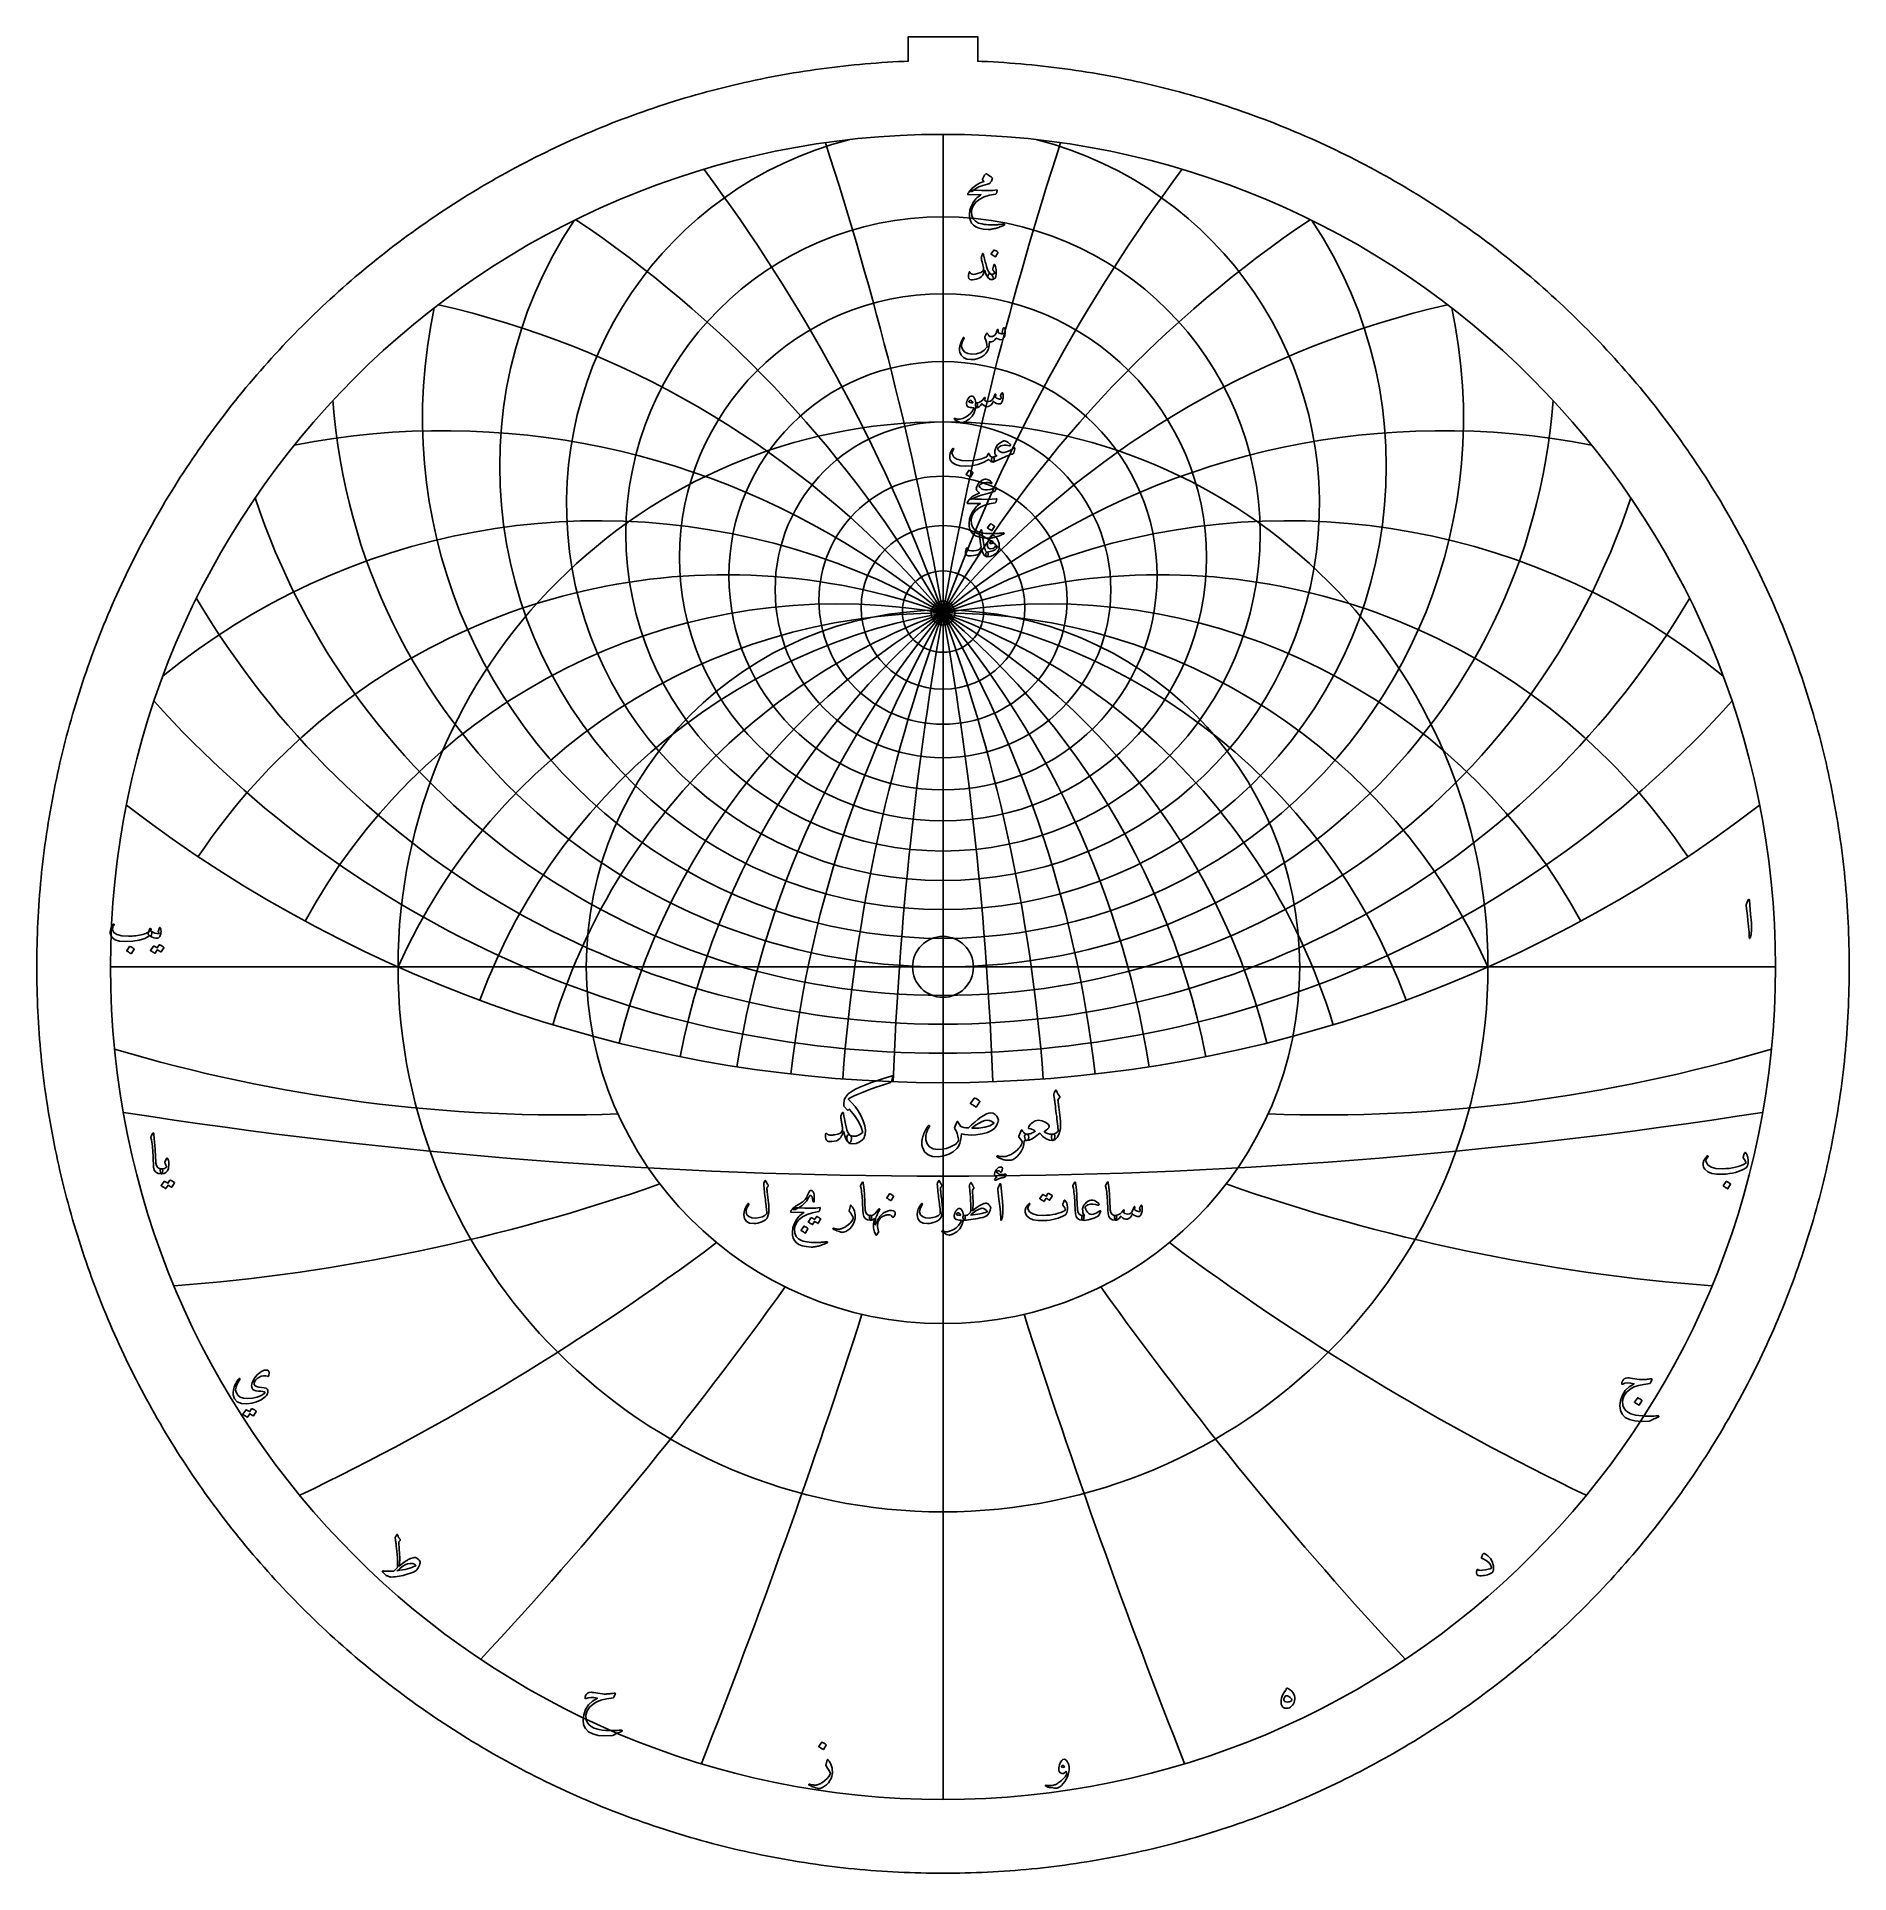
# Model space of a CAD drawing. Header units: millimetres. Extents: x -71 to 71, y -71 to 73.
import ezdxf

# ---------------------------------------------------------------- set-up
doc = ezdxf.new("R2010")
doc.units = ezdxf.units.MM
for name, color, linetype in [('CUT_INNER', 6, 'Continuous'), ('CUT_OUTER', 1, 'Continuous'), ('ENGRAVE', 7, 'Continuous'), ('ENGRAVE_FINE', 8, 'Continuous'), ('TEXT', 5, 'Continuous')]:
    doc.layers.add(name, color=color, linetype=linetype)

msp = doc.modelspace()

# ---------------------------------------------------------------- linework, layer by layer
at = {"layer": 'CUT_INNER'}
msp.add_circle((0, 0), 2.375, dxfattribs=at)
at = {"layer": 'CUT_OUTER'}
msp.add_lwpolyline([(70.7612, -0.4342), (70.7572, -0.8684), (70.7505, -1.3025), (70.7412, -1.7366), (70.7292, -2.1706), (70.7146, -2.6046), (70.6972, -3.0384), (70.6773, -3.4722), (70.6546, -3.9058), (70.6293, -4.3392), (70.6014, -4.7725), (70.5708, -5.2056), (70.5375, -5.6385), (70.5016, -6.0712), (70.463, -6.5037), (70.4218, -6.9359), (70.3779, -7.3679), (70.3313, -7.7996), (70.2822, -8.231), (70.2303, -8.6621), (70.1759, -9.0928), (70.1187, -9.5233), (70.059, -9.9533), (69.9966, -10.383), (69.9316, -10.8123), (69.8639, -11.2412), (69.7936, -11.6697), (69.7207, -12.0977), (69.6452, -12.5253), (69.567, -12.9524), (69.4862, -13.379), (69.4028, -13.8051), (69.3168, -14.2307), (69.2282, -14.6557), (69.137, -15.0802), (69.0431, -15.5042), (68.9467, -15.9275), (68.8477, -16.3502), (68.746, -16.7724), (68.6418, -17.1939), (68.535, -17.6147), (68.4257, -18.0349), (68.3137, -18.4544), (68.1992, -18.8733), (68.0821, -19.2914), (67.9625, -19.7087), (67.8403, -20.1254), (67.7155, -20.5413), (67.5882, -20.9564), (67.4583, -21.3707), (67.3259, -21.7842), (67.191, -22.1969), (67.0535, -22.6088), (66.9135, -23.0198), (66.771, -23.4299), (66.626, -23.8392), (66.4785, -24.2475), (66.3285, -24.655), (66.1759, -25.0615), (66.0209, -25.4671), (65.8634, -25.8717), (65.7034, -26.2753), (65.541, -26.678), (65.376, -27.0796), (65.2086, -27.4803), (65.0388, -27.8799), (64.8665, -28.2784), (64.6918, -28.6759), (64.5146, -29.0723), (64.335, -29.4676), (64.153, -29.8618), (63.9685, -30.2549), (63.7817, -30.6468), (63.5925, -31.0376), (63.4008, -31.4272), (63.2068, -31.8156), (63.0104, -32.2029), (62.8116, -32.5889), (62.6105, -32.9737), (62.407, -33.3572), (62.2011, -33.7395), (61.9929, -34.1205), (61.7824, -34.5003), (61.5695, -34.8787), (61.3544, -35.2558), (61.1369, -35.6316), (60.9171, -36.0061), (60.695, -36.3792), (60.4707, -36.7509), (60.244, -37.1213), (60.0151, -37.4902), (59.784, -37.8578), (59.5505, -38.2239), (59.3149, -38.5886), (59.077, -38.9518), (58.8369, -39.3135), (58.5945, -39.6738), (58.35, -40.0326), (58.1033, -40.3899), (57.8543, -40.7456), (57.6032, -41.0998), (57.35, -41.4525), (57.0946, -41.8036), (56.837, -42.1532), (56.5773, -42.5011), (56.3154, -42.8475), (56.0514, -43.1922), (55.7854, -43.5353), (55.5172, -43.8768), (55.2469, -44.2166), (54.9746, -44.5548), (54.7002, -44.8913), (54.4237, -45.226), (54.1451, -45.5591), (53.8646, -45.8905), (53.582, -46.2201), (53.2974, -46.548), (53.0108, -46.8742), (52.7222, -47.1986), (52.4316, -47.5212), (52.139, -47.842), (51.8444, -48.161), (51.548, -48.4782), (51.2495, -48.7936), (50.9492, -49.1072), (50.6469, -49.4188), (50.3427, -49.7287), (50.0366, -50.0366), (49.7287, -50.3427), (49.4188, -50.6469), (49.1072, -50.9492), (48.7936, -51.2495), (48.4782, -51.548), (48.161, -51.8444), (47.842, -52.139), (47.5212, -52.4316), (47.1986, -52.7222), (46.8742, -53.0108), (46.548, -53.2974), (46.2201, -53.582), (45.8905, -53.8646), (45.5591, -54.1451), (45.226, -54.4237), (44.8913, -54.7002), (44.5548, -54.9746), (44.2166, -55.2469), (43.8768, -55.5172), (43.5353, -55.7854), (43.1922, -56.0514), (42.8475, -56.3154), (42.5011, -56.5773), (42.1532, -56.837), (41.8036, -57.0946), (41.4525, -57.35), (41.0998, -57.6032), (40.7456, -57.8543), (40.3899, -58.1033), (40.0326, -58.35), (39.6738, -58.5945), (39.3135, -58.8369), (38.9518, -59.077), (38.5886, -59.3149), (38.2239, -59.5505), (37.8578, -59.784), (37.4902, -60.0151), (37.1213, -60.244), (36.7509, -60.4707), (36.3792, -60.695), (36.0061, -60.9171), (35.6316, -61.1369), (35.2558, -61.3544), (34.8787, -61.5695), (34.5003, -61.7824), (34.1205, -61.9929), (33.7395, -62.2011), (33.3572, -62.407), (32.9737, -62.6105), (32.5889, -62.8116), (32.2029, -63.0104), (31.8156, -63.2068), (31.4272, -63.4008), (31.0376, -63.5925), (30.6468, -63.7817), (30.2549, -63.9685), (29.8618, -64.153), (29.4676, -64.335), (29.0723, -64.5146), (28.6759, -64.6918), (28.2784, -64.8665), (27.8799, -65.0388), (27.4803, -65.2086), (27.0796, -65.376), (26.678, -65.541), (26.2753, -65.7034), (25.8717, -65.8634), (25.4671, -66.0209), (25.0615, -66.1759), (24.655, -66.3285), (24.2475, -66.4785), (23.8392, -66.626), (23.4299, -66.771), (23.0198, -66.9135), (22.6088, -67.0535), (22.1969, -67.191), (21.7842, -67.3259), (21.3707, -67.4583), (20.9564, -67.5882), (20.5413, -67.7155), (20.1254, -67.8403), (19.7087, -67.9625), (19.2914, -68.0821), (18.8733, -68.1992), (18.4544, -68.3137), (18.0349, -68.4257), (17.6147, -68.535), (17.1939, -68.6418), (16.7724, -68.746), (16.3502, -68.8477), (15.9275, -68.9467), (15.5042, -69.0431), (15.0802, -69.137), (14.6557, -69.2282), (14.2307, -69.3168), (13.8051, -69.4028), (13.379, -69.4862), (12.9524, -69.567), (12.5253, -69.6452), (12.0977, -69.7207), (11.6697, -69.7936), (11.2412, -69.8639), (10.8123, -69.9316), (10.383, -69.9966), (9.9533, -70.059), (9.5233, -70.1187), (9.0928, -70.1759), (8.6621, -70.2303), (8.231, -70.2822), (7.7996, -70.3313), (7.3679, -70.3779), (6.9359, -70.4218), (6.5037, -70.463), (6.0712, -70.5016), (5.6385, -70.5375), (5.2056, -70.5708), (4.7725, -70.6014), (4.3392, -70.6293), (3.9058, -70.6546), (3.4722, -70.6773), (3.0384, -70.6972), (2.6046, -70.7146), (2.1706, -70.7292), (1.7366, -70.7412), (1.3025, -70.7505), (0.8684, -70.7572), (0.4342, -70.7612), (0, -70.7625), (-0.4342, -70.7612), (-0.8684, -70.7572), (-1.3025, -70.7505), (-1.7366, -70.7412), (-2.1706, -70.7292), (-2.6046, -70.7146), (-3.0384, -70.6972), (-3.4722, -70.6773), (-3.9058, -70.6546), (-4.3392, -70.6293), (-4.7725, -70.6014), (-5.2056, -70.5708), (-5.6385, -70.5375), (-6.0712, -70.5016), (-6.5037, -70.463), (-6.9359, -70.4218), (-7.3679, -70.3779), (-7.7996, -70.3313), (-8.231, -70.2822), (-8.6621, -70.2303), (-9.0928, -70.1759), (-9.5233, -70.1187), (-9.9533, -70.059), (-10.383, -69.9966), (-10.8123, -69.9316), (-11.2412, -69.8639), (-11.6697, -69.7936), (-12.0977, -69.7207), (-12.5253, -69.6452), (-12.9524, -69.567), (-13.379, -69.4862), (-13.8051, -69.4028), (-14.2307, -69.3168), (-14.6557, -69.2282), (-15.0802, -69.137), (-15.5042, -69.0431), (-15.9275, -68.9467), (-16.3502, -68.8477), (-16.7724, -68.746), (-17.1939, -68.6418), (-17.6147, -68.535), (-18.0349, -68.4257), (-18.4544, -68.3137), (-18.8733, -68.1992), (-19.2914, -68.0821), (-19.7087, -67.9625), (-20.1254, -67.8403), (-20.5413, -67.7155), (-20.9564, -67.5882), (-21.3707, -67.4583), (-21.7842, -67.3259), (-22.1969, -67.191), (-22.6088, -67.0535), (-23.0198, -66.9135), (-23.4299, -66.771), (-23.8392, -66.626), (-24.2475, -66.4785), (-24.655, -66.3285), (-25.0615, -66.1759), (-25.4671, -66.0209), (-25.8717, -65.8634), (-26.2753, -65.7034), (-26.678, -65.541), (-27.0796, -65.376), (-27.4803, -65.2086), (-27.8799, -65.0388), (-28.2784, -64.8665), (-28.6759, -64.6918), (-29.0723, -64.5146), (-29.4676, -64.335), (-29.8618, -64.153), (-30.2549, -63.9685), (-30.6468, -63.7817), (-31.0376, -63.5925), (-31.4272, -63.4008), (-31.8156, -63.2068), (-32.2029, -63.0104), (-32.5889, -62.8116), (-32.9737, -62.6105), (-33.3572, -62.407), (-33.7395, -62.2011), (-34.1205, -61.9929), (-34.5003, -61.7824), (-34.8787, -61.5695), (-35.2558, -61.3544), (-35.6316, -61.1369), (-36.0061, -60.9171), (-36.3792, -60.695), (-36.7509, -60.4707), (-37.1213, -60.244), (-37.4902, -60.0151), (-37.8578, -59.784), (-38.2239, -59.5505), (-38.5886, -59.3149), (-38.9518, -59.077), (-39.3135, -58.8369), (-39.6738, -58.5945), (-40.0326, -58.35), (-40.3899, -58.1033), (-40.7456, -57.8543), (-41.0998, -57.6032), (-41.4525, -57.35), (-41.8036, -57.0946), (-42.1532, -56.837), (-42.5011, -56.5773), (-42.8475, -56.3154), (-43.1922, -56.0514), (-43.5353, -55.7854), (-43.8768, -55.5172), (-44.2166, -55.2469), (-44.5548, -54.9746), (-44.8913, -54.7002), (-45.226, -54.4237), (-45.5591, -54.1451), (-45.8905, -53.8646), (-46.2201, -53.582), (-46.548, -53.2974), (-46.8742, -53.0108), (-47.1986, -52.7222), (-47.5212, -52.4316), (-47.842, -52.139), (-48.161, -51.8444), (-48.4782, -51.548), (-48.7936, -51.2495), (-49.1072, -50.9492), (-49.4188, -50.6469), (-49.7287, -50.3427), (-50.0366, -50.0366), (-50.3427, -49.7287), (-50.6469, -49.4188), (-50.9492, -49.1072), (-51.2495, -48.7936), (-51.548, -48.4782), (-51.8444, -48.161), (-52.139, -47.842), (-52.4316, -47.5212), (-52.7222, -47.1986), (-53.0108, -46.8742), (-53.2974, -46.548), (-53.582, -46.2201), (-53.8646, -45.8905), (-54.1451, -45.5591), (-54.4237, -45.226), (-54.7002, -44.8913), (-54.9746, -44.5548), (-55.2469, -44.2166), (-55.5172, -43.8768), (-55.7854, -43.5353), (-56.0514, -43.1922), (-56.3154, -42.8475), (-56.5773, -42.5011), (-56.837, -42.1532), (-57.0946, -41.8036), (-57.35, -41.4525), (-57.6032, -41.0998), (-57.8543, -40.7456), (-58.1033, -40.3899), (-58.35, -40.0326), (-58.5945, -39.6738), (-58.8369, -39.3135), (-59.077, -38.9518), (-59.3149, -38.5886), (-59.5505, -38.2239), (-59.784, -37.8578), (-60.0151, -37.4902), (-60.244, -37.1213), (-60.4707, -36.7509), (-60.695, -36.3792), (-60.9171, -36.0061), (-61.1369, -35.6316), (-61.3544, -35.2558), (-61.5695, -34.8787), (-61.7824, -34.5003), (-61.9929, -34.1205), (-62.2011, -33.7395), (-62.407, -33.3572), (-62.6105, -32.9737), (-62.8116, -32.5889), (-63.0104, -32.2029), (-63.2068, -31.8156), (-63.4008, -31.4272), (-63.5925, -31.0376), (-63.7817, -30.6468), (-63.9685, -30.2549), (-64.153, -29.8618), (-64.335, -29.4676), (-64.5146, -29.0723), (-64.6918, -28.6759), (-64.8665, -28.2784), (-65.0388, -27.8799), (-65.2086, -27.4803), (-65.376, -27.0796), (-65.541, -26.678), (-65.7034, -26.2753), (-65.8634, -25.8717), (-66.0209, -25.4671), (-66.1759, -25.0615), (-66.3285, -24.655), (-66.4785, -24.2475), (-66.626, -23.8392), (-66.771, -23.4299), (-66.9135, -23.0198), (-67.0535, -22.6088), (-67.191, -22.1969), (-67.3259, -21.7842), (-67.4583, -21.3707), (-67.5882, -20.9564), (-67.7155, -20.5413), (-67.8403, -20.1254), (-67.9625, -19.7087), (-68.0821, -19.2914), (-68.1992, -18.8733), (-68.3137, -18.4544), (-68.4257, -18.0349), (-68.535, -17.6147), (-68.6418, -17.1939), (-68.746, -16.7724), (-68.8477, -16.3502), (-68.9467, -15.9275), (-69.0431, -15.5042), (-69.137, -15.0802), (-69.2282, -14.6557), (-69.3168, -14.2307), (-69.4028, -13.8051), (-69.4862, -13.379), (-69.567, -12.9524), (-69.6452, -12.5253), (-69.7207, -12.0977), (-69.7936, -11.6697), (-69.8639, -11.2412), (-69.9316, -10.8123), (-69.9966, -10.383), (-70.059, -9.9533), (-70.1187, -9.5233), (-70.1759, -9.0928), (-70.2303, -8.6621), (-70.2822, -8.231), (-70.3313, -7.7996), (-70.3779, -7.3679), (-70.4218, -6.9359), (-70.463, -6.5037), (-70.5016, -6.0712), (-70.5375, -5.6385), (-70.5708, -5.2056), (-70.6014, -4.7725), (-70.6293, -4.3392), (-70.6546, -3.9058), (-70.6773, -3.4722), (-70.6972, -3.0384), (-70.7146, -2.6046), (-70.7292, -2.1706), (-70.7412, -1.7366), (-70.7505, -1.3025), (-70.7572, -0.8684), (-70.7612, -0.4342), (-70.7625, 0), (-70.7612, 0.4342), (-70.7572, 0.8684), (-70.7505, 1.3025), (-70.7412, 1.7366), (-70.7292, 2.1706), (-70.7146, 2.6046), (-70.6972, 3.0384), (-70.6773, 3.4722), (-70.6546, 3.9058), (-70.6293, 4.3392), (-70.6014, 4.7725), (-70.5708, 5.2056), (-70.5375, 5.6385), (-70.5016, 6.0712), (-70.463, 6.5037), (-70.4218, 6.9359), (-70.3779, 7.3679), (-70.3313, 7.7996), (-70.2822, 8.231), (-70.2303, 8.6621), (-70.1759, 9.0928), (-70.1187, 9.5233), (-70.059, 9.9533), (-69.9966, 10.383), (-69.9316, 10.8123), (-69.8639, 11.2412), (-69.7936, 11.6697), (-69.7207, 12.0977), (-69.6452, 12.5253), (-69.567, 12.9524), (-69.4862, 13.379), (-69.4028, 13.8051), (-69.3168, 14.2307), (-69.2282, 14.6557), (-69.137, 15.0802), (-69.0431, 15.5042), (-68.9467, 15.9275), (-68.8477, 16.3502), (-68.746, 16.7724), (-68.6418, 17.1939), (-68.535, 17.6147), (-68.4257, 18.0349), (-68.3137, 18.4544), (-68.1992, 18.8733), (-68.0821, 19.2914), (-67.9625, 19.7087), (-67.8403, 20.1254), (-67.7155, 20.5413), (-67.5882, 20.9564), (-67.4583, 21.3707), (-67.3259, 21.7842), (-67.191, 22.1969), (-67.0535, 22.6088), (-66.9135, 23.0198), (-66.771, 23.4299), (-66.626, 23.8392), (-66.4785, 24.2475), (-66.3285, 24.655), (-66.1759, 25.0615), (-66.0209, 25.4671), (-65.8634, 25.8717), (-65.7034, 26.2753), (-65.541, 26.678), (-65.376, 27.0796), (-65.2086, 27.4803), (-65.0388, 27.8799), (-64.8665, 28.2784), (-64.6918, 28.6759), (-64.5146, 29.0723), (-64.335, 29.4676), (-64.153, 29.8618), (-63.9685, 30.2549), (-63.7817, 30.6468), (-63.5925, 31.0376), (-63.4008, 31.4272), (-63.2068, 31.8156), (-63.0104, 32.2029), (-62.8116, 32.5889), (-62.6105, 32.9737), (-62.407, 33.3572), (-62.2011, 33.7395), (-61.9929, 34.1205), (-61.7824, 34.5003), (-61.5695, 34.8787), (-61.3544, 35.2558), (-61.1369, 35.6316), (-60.9171, 36.0061), (-60.695, 36.3792), (-60.4707, 36.7509), (-60.244, 37.1213), (-60.0151, 37.4902), (-59.784, 37.8578), (-59.5505, 38.2239), (-59.3149, 38.5886), (-59.077, 38.9518), (-58.8369, 39.3135), (-58.5945, 39.6738), (-58.35, 40.0326), (-58.1033, 40.3899), (-57.8543, 40.7456), (-57.6032, 41.0998), (-57.35, 41.4525), (-57.0946, 41.8036), (-56.837, 42.1532), (-56.5773, 42.5011), (-56.3154, 42.8475), (-56.0514, 43.1922), (-55.7854, 43.5353), (-55.5172, 43.8768), (-55.2469, 44.2166), (-54.9746, 44.5548), (-54.7002, 44.8913), (-54.4237, 45.226), (-54.1451, 45.5591), (-53.8646, 45.8905), (-53.582, 46.2201), (-53.2974, 46.548), (-53.0108, 46.8742), (-52.7222, 47.1986), (-52.4316, 47.5212), (-52.139, 47.842), (-51.8444, 48.161), (-51.548, 48.4782), (-51.2495, 48.7936), (-50.9492, 49.1072), (-50.6469, 49.4188), (-50.3427, 49.7287), (-50.0366, 50.0366), (-49.7287, 50.3427), (-49.4188, 50.6469), (-49.1072, 50.9492), (-48.7936, 51.2495), (-48.4782, 51.548), (-48.161, 51.8444), (-47.842, 52.139), (-47.5212, 52.4316), (-47.1986, 52.7222), (-46.8742, 53.0108), (-46.548, 53.2974), (-46.2201, 53.582), (-45.8905, 53.8646), (-45.5591, 54.1451), (-45.226, 54.4237), (-44.8913, 54.7002), (-44.5548, 54.9746), (-44.2166, 55.2469), (-43.8768, 55.5172), (-43.5353, 55.7854), (-43.1922, 56.0514), (-42.8475, 56.3154), (-42.5011, 56.5773), (-42.1532, 56.837), (-41.8036, 57.0946), (-41.4525, 57.35), (-41.0998, 57.6032), (-40.7456, 57.8543), (-40.3899, 58.1033), (-40.0326, 58.35), (-39.6738, 58.5945), (-39.3135, 58.8369), (-38.9518, 59.077), (-38.5886, 59.3149), (-38.2239, 59.5505), (-37.8578, 59.784), (-37.4902, 60.0151), (-37.1213, 60.244), (-36.7509, 60.4707), (-36.3792, 60.695), (-36.0061, 60.9171), (-35.6316, 61.1369), (-35.2558, 61.3544), (-34.8787, 61.5695), (-34.5003, 61.7824), (-34.1205, 61.9929), (-33.7395, 62.2011), (-33.3572, 62.407), (-32.9737, 62.6105), (-32.5889, 62.8116), (-32.2029, 63.0104), (-31.8156, 63.2068), (-31.4272, 63.4008), (-31.0376, 63.5925), (-30.6468, 63.7817), (-30.2549, 63.9685), (-29.8618, 64.153), (-29.4676, 64.335), (-29.0723, 64.5146), (-28.6759, 64.6918), (-28.2784, 64.8665), (-27.8799, 65.0388), (-27.4803, 65.2086), (-27.0796, 65.376), (-26.678, 65.541), (-26.2753, 65.7034), (-25.8717, 65.8634), (-25.4671, 66.0209), (-25.0615, 66.1759), (-24.655, 66.3285), (-24.2475, 66.4785), (-23.8392, 66.626), (-23.4299, 66.771), (-23.0198, 66.9135), (-22.6088, 67.0535), (-22.1969, 67.191), (-21.7842, 67.3259), (-21.3707, 67.4583), (-20.9564, 67.5882), (-20.5413, 67.7155), (-20.1254, 67.8403), (-19.7087, 67.9625), (-19.2914, 68.0821), (-18.8733, 68.1992), (-18.4544, 68.3137), (-18.0349, 68.4257), (-17.6147, 68.535), (-17.1939, 68.6418), (-16.7724, 68.746), (-16.3502, 68.8477), (-15.9275, 68.9467), (-15.5042, 69.0431), (-15.0802, 69.137), (-14.6557, 69.2282), (-14.2307, 69.3168), (-13.8051, 69.4028), (-13.379, 69.4862), (-12.9524, 69.567), (-12.5253, 69.6452), (-12.0977, 69.7207), (-11.6697, 69.7936), (-11.2412, 69.8639), (-10.8123, 69.9316), (-10.383, 69.9966), (-9.9533, 70.059), (-9.5233, 70.1187), (-9.0928, 70.1759), (-8.6621, 70.2303), (-8.231, 70.2822), (-7.7996, 70.3313), (-7.3679, 70.3779), (-6.9359, 70.4218), (-6.5037, 70.463), (-6.0712, 70.5016), (-5.6385, 70.5375), (-5.2056, 70.5708), (-4.7725, 70.6014), (-4.3392, 70.6293), (-3.9058, 70.6546), (-3.4722, 70.6773), (-3.0384, 70.6972), (-2.7125, 70.7102), (-2.7125, 72.6225), (2.7125, 72.6225), (2.7125, 70.7102), (3.0384, 70.6972), (3.4722, 70.6773), (3.9058, 70.6546), (4.3392, 70.6293), (4.7725, 70.6014), (5.2056, 70.5708), (5.6385, 70.5375), (6.0712, 70.5016), (6.5037, 70.463), (6.9359, 70.4218), (7.3679, 70.3779), (7.7996, 70.3313), (8.231, 70.2822), (8.6621, 70.2303), (9.0928, 70.1759), (9.5233, 70.1187), (9.9533, 70.059), (10.383, 69.9966), (10.8123, 69.9316), (11.2412, 69.8639), (11.6697, 69.7936), (12.0977, 69.7207), (12.5253, 69.6452), (12.9524, 69.567), (13.379, 69.4862), (13.8051, 69.4028), (14.2307, 69.3168), (14.6557, 69.2282), (15.0802, 69.137), (15.5042, 69.0431), (15.9275, 68.9467), (16.3502, 68.8477), (16.7724, 68.746), (17.1939, 68.6418), (17.6147, 68.535), (18.0349, 68.4257), (18.4544, 68.3137), (18.8733, 68.1992), (19.2914, 68.0821), (19.7087, 67.9625), (20.1254, 67.8403), (20.5413, 67.7155), (20.9564, 67.5882), (21.3707, 67.4583), (21.7842, 67.3259), (22.1969, 67.191), (22.6088, 67.0535), (23.0198, 66.9135), (23.4299, 66.771), (23.8392, 66.626), (24.2475, 66.4785), (24.655, 66.3285), (25.0615, 66.1759), (25.4671, 66.0209), (25.8717, 65.8634), (26.2753, 65.7034), (26.678, 65.541), (27.0796, 65.376), (27.4803, 65.2086), (27.8799, 65.0388), (28.2784, 64.8665), (28.6759, 64.6918), (29.0723, 64.5146), (29.4676, 64.335), (29.8618, 64.153), (30.2549, 63.9685), (30.6468, 63.7817), (31.0376, 63.5925), (31.4272, 63.4008), (31.8156, 63.2068), (32.2029, 63.0104), (32.5889, 62.8116), (32.9737, 62.6105), (33.3572, 62.407), (33.7395, 62.2011), (34.1205, 61.9929), (34.5003, 61.7824), (34.8787, 61.5695), (35.2558, 61.3544), (35.6316, 61.1369), (36.0061, 60.9171), (36.3792, 60.695), (36.7509, 60.4707), (37.1213, 60.244), (37.4902, 60.0151), (37.8578, 59.784), (38.2239, 59.5505), (38.5886, 59.3149), (38.9518, 59.077), (39.3135, 58.8369), (39.6738, 58.5945), (40.0326, 58.35), (40.3899, 58.1033), (40.7456, 57.8543), (41.0998, 57.6032), (41.4525, 57.35), (41.8036, 57.0946), (42.1532, 56.837), (42.5011, 56.5773), (42.8475, 56.3154), (43.1922, 56.0514), (43.5353, 55.7854), (43.8768, 55.5172), (44.2166, 55.2469), (44.5548, 54.9746), (44.8913, 54.7002), (45.226, 54.4237), (45.5591, 54.1451), (45.8905, 53.8646), (46.2201, 53.582), (46.548, 53.2974), (46.8742, 53.0108), (47.1986, 52.7222), (47.5212, 52.4316), (47.842, 52.139), (48.161, 51.8444), (48.4782, 51.548), (48.7936, 51.2495), (49.1072, 50.9492), (49.4188, 50.6469), (49.7287, 50.3427), (50.0366, 50.0366), (50.3427, 49.7287), (50.6469, 49.4188), (50.9492, 49.1072), (51.2495, 48.7936), (51.548, 48.4782), (51.8444, 48.161), (52.139, 47.842), (52.4316, 47.5212), (52.7222, 47.1986), (53.0108, 46.8742), (53.2974, 46.548), (53.582, 46.2201), (53.8646, 45.8905), (54.1451, 45.5591), (54.4237, 45.226), (54.7002, 44.8913), (54.9746, 44.5548), (55.2469, 44.2166), (55.5172, 43.8768), (55.7854, 43.5353), (56.0514, 43.1922), (56.3154, 42.8475), (56.5773, 42.5011), (56.837, 42.1532), (57.0946, 41.8036), (57.35, 41.4525), (57.6032, 41.0998), (57.8543, 40.7456), (58.1033, 40.3899), (58.35, 40.0326), (58.5945, 39.6738), (58.8369, 39.3135), (59.077, 38.9518), (59.3149, 38.5886), (59.5505, 38.2239), (59.784, 37.8578), (60.0151, 37.4902), (60.244, 37.1213), (60.4707, 36.7509), (60.695, 36.3792), (60.9171, 36.0061), (61.1369, 35.6316), (61.3544, 35.2558), (61.5695, 34.8787), (61.7824, 34.5003), (61.9929, 34.1205), (62.2011, 33.7395), (62.407, 33.3572), (62.6105, 32.9737), (62.8116, 32.5889), (63.0104, 32.2029), (63.2068, 31.8156), (63.4008, 31.4272), (63.5925, 31.0376), (63.7817, 30.6468), (63.9685, 30.2549), (64.153, 29.8618), (64.335, 29.4676), (64.5146, 29.0723), (64.6918, 28.6759), (64.8665, 28.2784), (65.0388, 27.8799), (65.2086, 27.4803), (65.376, 27.0796), (65.541, 26.678), (65.7034, 26.2753), (65.8634, 25.8717), (66.0209, 25.4671), (66.1759, 25.0615), (66.3285, 24.655), (66.4785, 24.2475), (66.626, 23.8392), (66.771, 23.4299), (66.9135, 23.0198), (67.0535, 22.6088), (67.191, 22.1969), (67.3259, 21.7842), (67.4583, 21.3707), (67.5882, 20.9564), (67.7155, 20.5413), (67.8403, 20.1254), (67.9625, 19.7087), (68.0821, 19.2914), (68.1992, 18.8733), (68.3137, 18.4544), (68.4257, 18.0349), (68.535, 17.6147), (68.6418, 17.1939), (68.746, 16.7724), (68.8477, 16.3502), (68.9467, 15.9275), (69.0431, 15.5042), (69.137, 15.0802), (69.2282, 14.6557), (69.3168, 14.2307), (69.4028, 13.8051), (69.4862, 13.379), (69.567, 12.9524), (69.6452, 12.5253), (69.7207, 12.0977), (69.7936, 11.6697), (69.8639, 11.2412), (69.9316, 10.8123), (69.9966, 10.383), (70.059, 9.9533), (70.1187, 9.5233), (70.1759, 9.0928), (70.2303, 8.6621), (70.2822, 8.231), (70.3313, 7.7996), (70.3779, 7.3679), (70.4218, 6.9359), (70.463, 6.5037), (70.5016, 6.0712), (70.5375, 5.6385), (70.5708, 5.2056), (70.6014, 4.7725), (70.6293, 4.3392), (70.6546, 3.9058), (70.6773, 3.4722), (70.6972, 3.0384), (70.7146, 2.6046), (70.7292, 2.1706), (70.7412, 1.7366), (70.7505, 1.3025), (70.7572, 0.8684), (70.7612, 0.4342), (70.7625, 0)], close=True, dxfattribs=at)
at = {"layer": 'ENGRAVE'}
for points in [[(0, -65), (0, 65)], [(-65, 0), (65, 0)], [(0, -65), (0, -27.8517)]]:
    msp.add_lwpolyline(points, dxfattribs=at)
for centre, radius in [((0, 0), 65), ((0, 33.8033), 24.7594), ((0, 31.9718), 20.571), ((0, 30.5397), 16.715), ((0, 0), 42.5483), ((0, 29.4405), 13.1078), ((0, 28.6272), 9.6835), ((0, 28.0672), 6.3877), ((0, 27.7392), 3.1739), ((0, 0), 27.8517), ((0, 27.6312), 0.93)]:
    msp.add_circle(centre, radius, dxfattribs=at)
for centre, radius, start, end in [((0, 36.1288), 29.3898, 104.505507, 75.494493), ((0, 39.0839), 34.6119, 146.343028, 33.656972), ((0, 42.8678), 40.638, 167.806282, 12.193718), ((0, 47.7825), 47.7825, 184.286953, 355.713047), ((0, 54.3061), 56.536, 198.225367, 341.774633), ((0, 63.2391), 67.7111, 210.596579, 329.403421), ((0, -18.9437), 46.5749, 24, 156), ((0, -18.9437), 46.5749, 24, 156), ((0, 76.0267), 82.7657, 221.90416, 318.09584), ((0, 95.5651), 104.609, 232.445767, 307.554233), ((-29.623, 110.5544), 122.1072, 253.31406, 271.993096), ((29.623, 110.5544), 122.1072, 268.006904, 286.68594), ((-71.4199, 123.7028), 149.0421, 274.379048, 289.322278), ((71.4199, 123.7028), 149.0421, 250.677722, 265.620952), ((-134.5036, 134.5036), 194.9173, 295.617013, 306.824435), ((134.5036, 134.5036), 194.9173, 233.175565, 244.382987), ((-246.8799, 142.5362), 288.2302, 316.995063, 324.466678), ((246.8799, 142.5362), 288.2302, 215.533322, 223.004937), ((-550.425, 147.4859), 571.4281, 338.471948, 342.207756), ((550.425, 147.4859), 571.4281, 197.792244, 201.528052)]:
    msp.add_arc(centre, radius, start, end, dxfattribs=at)
at = {"layer": 'ENGRAVE_FINE'}
for centre, radius, start, end in [((-264.1395, -18.9437), 268.2143, 2.130732, 18.091806), ((-264.1395, -18.9437), 268.2143, 2.130732, 18.091806), ((264.1395, -18.9437), 268.2143, 161.908194, 177.869268), ((264.1395, -18.9437), 268.2143, 161.908194, 177.869268), ((-127.9636, -18.9437), 136.176, 4.29282, 36.609636), ((-127.9636, -18.9437), 136.176, 4.29282, 36.609636), ((127.9636, -18.9437), 136.176, 143.390364, 175.70718), ((127.9636, -18.9437), 136.176, 143.390364, 175.70718), ((-80.6701, -18.9437), 93.1499, 6.519446, 56.062411), ((-80.6701, -18.9437), 93.1499, 6.519446, 56.062411), ((80.6701, -18.9437), 93.1499, 123.937589, 173.480554), ((80.6701, -18.9437), 93.1499, 123.937589, 173.480554), ((-55.5058, -18.9437), 72.4577, 8.847668, 77.154006), ((-55.5058, -18.9437), 72.4577, 8.847668, 77.154006), ((55.5058, -18.9437), 72.4577, 102.845994, 171.152332), ((55.5058, -18.9437), 72.4577, 102.845994, 171.152332), ((-39.081, -18.9437), 60.7992, 11.320967, 100.963041), ((-39.081, -18.9437), 60.7992, 11.320967, 100.963041), ((39.081, -18.9437), 60.7992, 79.036959, 168.679033), ((39.081, -18.9437), 60.7992, 79.036959, 168.679033), ((-26.89, -18.9437), 53.7801, 13.992665, 129.228654), ((-26.89, -18.9437), 53.7801, 13.992665, 129.228654), ((26.89, -18.9437), 53.7801, 50.771346, 166.007335), ((26.89, -18.9437), 53.7801, 50.771346, 166.007335), ((-16.9519, -18.9437), 49.564, 16.930802, 146.227383), ((-16.9519, -18.9437), 49.564, 16.930802, 146.227383), ((16.9519, -18.9437), 49.564, 33.772617, 163.069198), ((16.9519, -18.9437), 49.564, 33.772617, 163.069198), ((-8.2124, -18.9437), 47.2934, 20.225434, 151.570262), ((-8.2124, -18.9437), 47.2934, 20.225434, 151.570262), ((8.2124, -18.9437), 47.2934, 28.429738, 159.774566), ((8.2124, -18.9437), 47.2934, 28.429738, 159.774566), ((0, 397.7687), 414.1015, 261.109199, 278.890801)]:
    msp.add_arc(centre, radius, start, end, dxfattribs=at)
at = {"layer": 'TEXT'}
for points in [[(3.4815, 61.1106), (3.1211, 61.0165), (2.8029, 60.8951), (2.5271, 60.7463), (2.2935, 60.5702), (2.2577, 60.5432), (2.2244, 60.5279), (2.1937, 60.5246), (2.1656, 60.5331), (2.1329, 60.572), (2.1378, 60.6269), (2.1803, 60.6978), (2.2605, 60.7847), (2.45, 60.942), (2.6678, 61.0838), (2.9141, 61.2101), (3.1886, 61.321), (3.1102, 61.4365), (3.0956, 61.4654), (3.0886, 61.4942), (3.0894, 61.5231), (3.0979, 61.552), (3.1533, 61.6621), (3.2041, 61.7531), (3.2502, 61.825), (3.2917, 61.8779), (3.3183, 61.9029), (3.3443, 61.916), (3.3699, 61.9173), (3.3949, 61.9067), (3.54, 61.8247), (3.662, 61.7479), (3.7607, 61.6762), (3.8362, 61.6097), (3.8509, 61.5883), (3.8579, 61.5613), (3.8571, 61.5285), (3.8486, 61.4901), (3.8221, 61.43), (3.7795, 61.3571), (3.721, 61.2712), (3.6465, 61.1725), (3.6269, 61.1578), (3.5929, 61.1426), (3.5444, 61.1268), (3.4815, 61.1106)], [(2.508, 60.6321), (3.0373, 60.6135), (3.4949, 60.6115), (3.8809, 60.6259), (4.1951, 60.6569), (4.2048, 60.658), (4.2132, 60.6574), (4.2203, 60.6549), (4.2261, 60.6507), (4.2303, 60.6449), (4.2328, 60.6378), (4.2334, 60.6294), (4.2322, 60.6197), (4.2241, 60.5821), (4.2163, 60.5475), (4.2087, 60.5161), (4.2013, 60.4877), (4.1942, 60.4625), (4.1874, 60.4403), (4.1808, 60.4212), (4.1745, 60.4052), (4.1611, 60.3797), (4.1456, 60.3609), (4.1281, 60.3488), (4.1085, 60.3434), (3.6321, 60.257), (3.2175, 60.1216), (2.8648, 59.9373), (2.574, 59.704), (2.427, 59.5361), (2.3203, 59.3585), (2.2538, 59.1711), (2.2275, 58.9739), (2.2528, 58.6642), (2.3533, 58.4118), (2.5291, 58.2167), (2.7802, 58.0787), (2.9104, 58.037), (3.0535, 58.0024), (3.2095, 57.9751), (3.3784, 57.955), (3.5599, 57.9418), (3.7538, 57.9354), (3.96, 57.9356), (4.1786, 57.9426), (4.2564, 57.947), (4.3328, 57.9519), (4.4079, 57.9573), (4.4818, 57.9632), (4.5539, 57.9697), (4.6236, 57.9766), (4.691, 57.9841), (4.7561, 57.9921), (4.776, 57.9931), (4.7902, 57.988), (4.7987, 57.9766), (4.8015, 57.9591), (4.8, 57.9387), (4.7953, 57.923), (4.7876, 57.9119), (4.7767, 57.9055), (4.6602, 57.8562), (4.5499, 57.8116), (4.4457, 57.7717), (4.3477, 57.7364), (4.2562, 57.7054), (4.1714, 57.6786), (4.0933, 57.6559), (4.0219, 57.6374), (3.9547, 57.6237), (3.8894, 57.6116), (3.8258, 57.601), (3.7641, 57.592), (3.7039, 57.585), (3.645, 57.5806), (3.5873, 57.5788), (3.531, 57.5796), (3.1463, 57.6095), (2.8256, 57.6745), (2.5688, 57.7745), (2.376, 57.9096), (2.2345, 58.0785), (2.1357, 58.2757), (2.0798, 58.5013), (2.0666, 58.7552), (2.1071, 59.0703), (2.2038, 59.376), (2.3567, 59.6725), (2.5657, 59.9597), (2.6475, 60.0466), (2.74, 60.1299), (2.8434, 60.2095), (2.9576, 60.2856), (1.9594, 60.2939), (1.9354, 60.3042), (1.9253, 60.3227), (1.9292, 60.3495), (1.947, 60.3846), (1.9805, 60.4356), (2.0109, 60.4815), (2.0383, 60.5223), (2.0625, 60.5579), (2.0836, 60.588), (2.1017, 60.6125), (2.1166, 60.6313), (2.1285, 60.6445), (2.1553, 60.6468), (2.2275, 60.6455), (2.3451, 60.6406), (2.508, 60.6321)], [(3.9579, 55.961), (3.9631, 55.9662), (3.9703, 55.9693), (3.9796, 55.9703), (3.9909, 55.9693), (4.0711, 55.9368), (4.1467, 55.8971), (4.2176, 55.8502), (4.2838, 55.796), (4.2903, 55.7878), (4.2931, 55.7795), (4.2923, 55.7713), (4.2879, 55.763), (4.0941, 55.4495), (4.0868, 55.4421), (4.0776, 55.4403), (4.0662, 55.4441), (4.0528, 55.4537), (4.0412, 55.4619), (4.0229, 55.4743), (3.9979, 55.4908), (3.9662, 55.5114), (3.9273, 55.5362), (3.8806, 55.565), (3.8262, 55.598), (3.7641, 55.6352), (3.7558, 55.6414), (3.7517, 55.6475), (3.7517, 55.6537), (3.7558, 55.6599)], [(3.1618, 55.6063), (3.1855, 55.4981), (3.2113, 55.3882), (3.2392, 55.2764), (3.2691, 55.1629), (3.301, 55.047), (3.3351, 54.9282), (3.3712, 54.8067), (3.4093, 54.6823), (3.4864, 54.4585), (3.5568, 54.2904), (3.6205, 54.178), (3.6774, 54.1213), (3.7272, 54.0875), (3.7775, 54.0398), (3.8283, 53.9782), (3.8796, 53.9027), (3.928, 53.8091), (3.9414, 53.7387), (3.9198, 53.6915), (3.8631, 53.6675), (3.6798, 53.6861), (3.5176, 53.8078), (3.3766, 54.0326), (3.2567, 54.3605), (3.2541, 54.366), (3.2505, 54.3698), (3.2459, 54.3721), (3.2402, 54.3729), (3.2361, 54.3721), (3.2319, 54.3698), (3.2278, 54.366), (3.2237, 54.3605), (3.2121, 54.3074), (3.1979, 54.2512), (3.1811, 54.1919), (3.1618, 54.1295), (3.1407, 54.0705), (3.1185, 54.0213), (3.0953, 53.9818), (3.0711, 53.9522), (2.9839, 53.8761), (2.8751, 53.8088), (2.7447, 53.7503), (2.5926, 53.7005), (2.4379, 53.6637), (2.3038, 53.6479), (2.1904, 53.6534), (2.0976, 53.6799), (2.0182, 53.7464), (1.9821, 53.8635), (1.9893, 54.0311), (2.0398, 54.2492), (2.0447, 54.2564), (2.0512, 54.2615), (2.0591, 54.2646), (2.0687, 54.2657), (2.08, 54.2644), (2.0893, 54.2605), (2.0965, 54.2541), (2.1017, 54.245), (2.1213, 54.1994), (2.1429, 54.1615), (2.1667, 54.1313), (2.1924, 54.1089), (2.2729, 54.079), (2.3822, 54.0718), (2.5204, 54.0873), (2.6874, 54.1254), (2.8656, 54.1826), (3.004, 54.2471), (3.1028, 54.3188), (3.1618, 54.3977), (3.1716, 54.4776), (3.1556, 54.6142), (3.1139, 54.8076), (3.0463, 55.0577), (3.0138, 55.1894), (2.9947, 55.2959), (2.9891, 55.3771), (2.9968, 55.433), (3.0752, 55.6558), (3.0837, 55.6792), (3.0927, 55.696), (3.1023, 55.7061), (3.1123, 55.7094), (3.1247, 55.703), (3.1371, 55.6836), (3.1494, 55.6514), (3.1618, 55.6063)], [(3.9951, 54.2739), (3.9708, 54.3144), (3.9476, 54.3492), (3.9255, 54.3783), (3.9043, 54.4018), (3.8891, 54.4219), (3.8806, 54.4451), (3.8788, 54.4714), (3.8837, 54.5008), (3.9703, 54.8143), (3.9824, 54.8416), (3.9982, 54.8494), (4.0175, 54.8375), (4.0404, 54.806), (4.075, 54.7393), (4.1044, 54.6586), (4.1286, 54.564), (4.1477, 54.4554), (4.1588, 54.3513), (4.1632, 54.2492), (4.1608, 54.1491), (4.1518, 54.0512), (4.1371, 53.9658), (4.1178, 53.8913), (4.0938, 53.8276), (4.0652, 53.7748), (4.0299, 53.7356), (3.9817, 53.7047), (3.9206, 53.682), (3.8466, 53.6675), (3.7708, 53.6647), (3.7001, 53.6768), (3.6346, 53.7039), (3.5743, 53.7459), (3.5276, 53.7993), (3.5032, 53.8604), (3.5008, 53.9292), (3.5207, 54.0058), (3.5524, 54.0684), (3.5898, 54.1079), (3.6328, 54.1241), (3.6816, 54.1172), (3.794, 54.0901), (3.8919, 54.0873), (3.9755, 54.1087), (4.0446, 54.1543), (4.0461, 54.1664), (4.0384, 54.1904), (4.0214, 54.2262), (3.9951, 54.2739)], [(4.7066, 49.8603), (4.7138, 49.8784), (4.7231, 49.8912), (4.7345, 49.899), (4.7479, 49.9016), (4.7651, 49.8995), (4.7798, 49.8933), (4.792, 49.883), (4.8015, 49.8686), (4.825, 49.817), (4.8417, 49.7531), (4.8518, 49.6767), (4.8551, 49.5881), (4.8461, 49.4432), (4.819, 49.3055), (4.7739, 49.175), (4.7107, 49.0518), (4.6891, 49.0222), (4.6654, 48.9992), (4.6396, 48.983), (4.6117, 48.9734), (4.5109, 48.967), (4.4024, 48.9848), (4.2861, 49.0268), (4.1621, 49.0931), (4.0577, 48.95), (3.9342, 48.8548), (3.7916, 48.8077), (3.63, 48.8084), (3.6247, 48.7214), (3.6171, 48.6378), (3.6072, 48.5575), (3.5949, 48.4805), (3.5804, 48.4064), (3.5635, 48.3346), (3.5443, 48.2651), (3.5227, 48.1979), (3.4727, 48.0768), (3.4052, 47.9649), (3.3201, 47.8623), (3.2175, 47.7689), (2.9775, 47.6091), (2.7235, 47.4967), (2.4557, 47.4317), (2.1739, 47.4142), (1.8565, 47.4572), (1.6057, 47.5699), (1.4213, 47.7522), (1.3035, 48.0041), (1.2875, 48.0948), (1.2849, 48.2021), (1.2958, 48.3258), (1.32, 48.4661), (1.3589, 48.6197), (1.4138, 48.7796), (1.4847, 48.9456), (1.5716, 49.1178), (1.5786, 49.1286), (1.5871, 49.1364), (1.5971, 49.141), (1.6087, 49.1426), (1.6204, 49.1415), (1.6304, 49.1384), (1.6389, 49.1333), (1.6459, 49.1261), (1.6505, 49.1155), (1.6521, 49.1044), (1.6505, 49.0928), (1.6459, 49.0807), (1.5355, 48.8515), (1.4644, 48.663), (1.4324, 48.5153), (1.4396, 48.4083), (1.5438, 48.1724), (1.7077, 48.001), (1.9315, 47.894), (2.2151, 47.8514), (2.6116, 47.8767), (2.9473, 47.9772), (3.2221, 48.1531), (3.4361, 48.4042), (3.4354, 48.5697), (3.4083, 48.7445), (3.3549, 48.9286), (3.2752, 49.1219), (3.2652, 49.1415), (3.2598, 49.1591), (3.259, 49.1745), (3.2629, 49.1879), (3.285, 49.234), (3.3062, 49.2771), (3.3263, 49.3175), (3.3454, 49.355), (3.3634, 49.3892), (3.3804, 49.4195), (3.3964, 49.4459), (3.4114, 49.4684), (3.4199, 49.478), (3.4289, 49.4818), (3.4384, 49.48), (3.4485, 49.4726), (3.4537, 49.4669), (3.4609, 49.4581), (3.4702, 49.4463), (3.4815, 49.4313), (3.4944, 49.4133), (3.5083, 49.3921), (3.5233, 49.3679), (3.5393, 49.3406), (3.5717, 49.288), (3.5991, 49.2498), (3.6212, 49.2261), (3.6382, 49.2168), (3.7455, 49.2078), (3.8527, 49.2261), (3.96, 49.2717), (4.0672, 49.3447), (4.1062, 49.3932), (4.1446, 49.4726), (4.1825, 49.5829), (4.2199, 49.7242), (4.2235, 49.7376), (4.2302, 49.7489), (4.24, 49.7582), (4.2529, 49.7654), (4.265, 49.7701), (4.2766, 49.7716), (4.2877, 49.7701), (4.2982, 49.7654), (4.314, 49.7397), (4.3199, 49.6912), (4.316, 49.62), (4.3024, 49.5262), (4.3856, 49.4751), (4.4746, 49.4416), (4.5692, 49.4256), (4.6695, 49.4272), (4.6682, 49.4574), (4.6643, 49.4818), (4.6579, 49.5007), (4.6489, 49.5138), (4.6386, 49.5262), (4.6324, 49.5386), (4.6303, 49.5509), (4.6324, 49.5633)], [(2.5266, 43.6112), (2.4299, 43.2716), (2.2677, 42.9873), (2.0401, 42.7581), (1.7469, 42.5841), (1.7059, 42.5664), (1.6655, 42.5505), (1.6255, 42.5365), (1.5861, 42.5242), (1.5474, 42.5141), (1.5097, 42.5062), (1.4731, 42.5007), (1.4376, 42.4974), (1.3489, 42.5101), (1.2313, 42.5562), (1.0849, 42.6359), (0.9096, 42.7491), (0.8907, 42.7653), (0.8797, 42.781), (0.8763, 42.7962), (0.8807, 42.8109), (0.8905, 42.8223), (0.9034, 42.8274), (0.9194, 42.8264), (0.9384, 42.8192), (1.1207, 42.7601), (1.3252, 42.7604), (1.5518, 42.82), (1.8006, 42.9388), (2.0037, 43.0767), (2.1718, 43.2389), (2.3048, 43.4253), (2.4028, 43.6359), (2.402, 43.6434), (2.3997, 43.6493), (2.3959, 43.6537), (2.3904, 43.6566), (2.2484, 43.6648), (2.1275, 43.6813), (2.0277, 43.7061), (1.9491, 43.7391), (1.8882, 43.7901), (1.8501, 43.8607), (1.8346, 43.951), (1.8418, 44.0608), (1.8441, 44.0754), (1.847, 44.0902), (1.8503, 44.1053), (1.8542, 44.1206), (1.8586, 44.1365), (1.8635, 44.1531), (1.8689, 44.1705), (1.8748, 44.1887), (1.9233, 44.3065), (1.9821, 44.4042), (2.0512, 44.4818), (2.1306, 44.5393), (2.2118, 44.5708), (2.2863, 44.5702), (2.3541, 44.5378), (2.4152, 44.4733), (2.4686, 44.3836), (2.509, 44.2794), (2.5366, 44.1608), (2.5513, 44.0278), (2.5594, 44.0279), (2.5673, 44.0283), (2.5749, 44.029), (2.5823, 44.0299), (2.5896, 44.0308), (2.5972, 44.0314), (2.6051, 44.0318), (2.6132, 44.0319), (2.641, 44.026), (2.6627, 44.0082), (2.6782, 43.9786), (2.6874, 43.9371), (2.6913, 43.8914), (2.6905, 43.8453), (2.6851, 43.7986), (2.6751, 43.7514), (2.6619, 43.7099), (2.6472, 43.6803), (2.631, 43.6625), (2.6132, 43.6566), (2.5348, 43.6566), (2.5343, 43.6491), (2.5328, 43.639), (2.5302, 43.6264), (2.5266, 43.6112)], [(4.6097, 44.8322), (4.6187, 44.8384), (4.6293, 44.8363), (4.6414, 44.826), (4.6551, 44.8074), (4.6698, 44.776), (4.6808, 44.7311), (4.6883, 44.6729), (4.6922, 44.6012), (4.6935, 44.5197), (4.6891, 44.4403), (4.679, 44.363), (4.6633, 44.2877), (4.6174, 44.1412), (4.5664, 44.0361), (4.5102, 43.9721), (4.4488, 43.9494), (4.3037, 43.9579), (4.1693, 43.9958), (4.0459, 44.0631), (3.9332, 44.1598), (3.8558, 44.0074), (3.7641, 43.8886), (3.6578, 43.8033), (3.5372, 43.7514), (3.4106, 43.7401), (3.2825, 43.7721), (3.1528, 43.8473), (3.0216, 43.9659), (2.9153, 43.8306), (2.8112, 43.7339), (2.7091, 43.6759), (2.6091, 43.6566), (2.589, 43.6679), (2.5699, 43.7019), (2.5518, 43.7587), (2.5348, 43.8381), (2.5286, 43.9164), (2.5389, 43.9742), (2.5657, 44.0113), (2.6091, 44.0278), (2.7993, 44.0709), (2.9659, 44.1547), (3.1087, 44.2792), (3.2278, 44.4444), (3.2343, 44.4535), (3.2412, 44.4599), (3.2487, 44.4638), (3.2567, 44.4651), (3.2665, 44.464), (3.2752, 44.4609), (3.283, 44.4558), (3.2897, 44.4486), (3.2936, 44.4264), (3.2845, 44.3887), (3.2626, 44.3356), (3.2278, 44.2671), (3.2734, 44.2142), (3.3443, 44.1753), (3.4405, 44.1503), (3.5619, 44.1392), (3.7133, 44.1709), (3.8455, 44.2743), (3.9587, 44.4493), (4.0528, 44.6961), (4.0575, 44.7087), (4.0631, 44.7177), (4.0698, 44.7231), (4.0776, 44.7249), (4.0892, 44.7239), (4.0992, 44.7208), (4.1077, 44.7157), (4.1147, 44.7084), (4.1198, 44.6981), (4.1229, 44.6878), (4.124, 44.6775), (4.1229, 44.6672), (4.0817, 44.4939), (4.1299, 44.4511), (4.1879, 44.4135), (4.2557, 44.381), (4.3333, 44.3537), (4.4089, 44.3359), (4.4663, 44.332), (4.5058, 44.3421), (4.5272, 44.3661), (4.5341, 44.4027), (4.5303, 44.4547), (4.5156, 44.5223), (4.4901, 44.6053), (4.4944, 44.6288), (4.5158, 44.6744), (4.5543, 44.7422), (4.6097, 44.8322)], [(2.3286, 44.0732), (2.2853, 44.1487), (2.2378, 44.2021), (2.1862, 44.2333), (2.1306, 44.2423), (2.0973, 44.2335), (2.0677, 44.2196), (2.0416, 44.2005), (2.0192, 44.1763), (2.012, 44.1634), (2.0109, 44.1495), (2.0161, 44.1345), (2.0274, 44.1186), (2.07, 44.0812), (2.1316, 44.0557), (2.2123, 44.042), (2.3121, 44.0402), (2.3224, 44.0422), (2.3286, 44.0484), (2.3306, 44.0587), (2.3286, 44.0732)], [(0.759, 40.4667), (0.7737, 40.4827), (0.7889, 40.4894), (0.8046, 40.4868), (0.8209, 40.4749), (0.8332, 40.4595), (0.8374, 40.4419), (0.8332, 40.4223), (0.8209, 40.4007), (0.758, 40.3032), (0.7177, 40.213), (0.7002, 40.13), (0.7054, 40.0542), (0.8345, 39.8051), (1.0859, 39.6314), (1.4595, 39.5329), (1.9552, 39.5097), (2.3231, 39.5367), (2.6761, 39.5932), (3.0141, 39.6791), (3.3371, 39.7943), (3.3941, 39.8281), (3.4413, 39.8799), (3.4787, 39.9498), (3.5063, 40.0377), (3.5155, 40.0627), (3.531, 40.08), (3.5527, 40.0895), (3.5805, 40.0913), (3.6004, 40.0828), (3.6145, 40.0655), (3.623, 40.0395), (3.6259, 40.0047), (3.6452, 39.9186), (3.6991, 39.8541), (3.7875, 39.8113), (3.9105, 39.7902), (3.9548, 39.7804), (3.9848, 39.7551), (4.0002, 39.7144), (4.0012, 39.6582), (3.9863, 39.5535), (3.9662, 39.4787), (3.9409, 39.4339), (3.9105, 39.4189), (3.82, 39.4308), (3.7342, 39.4664), (3.6529, 39.5257), (3.5764, 39.6087), (3.5699, 39.612), (3.5588, 39.6097), (3.5431, 39.6017), (3.5227, 39.588), (3.1381, 39.3715), (2.7184, 39.2168), (2.2636, 39.124), (1.7737, 39.093), (1.321, 39.124), (0.9694, 39.2168), (0.7188, 39.3715), (0.5692, 39.588), (0.5352, 39.709), (0.5239, 39.8325), (0.5352, 39.9585), (0.5692, 40.0872), (0.6151, 40.2068), (0.6621, 40.3099), (0.71, 40.3965), (0.759, 40.4667)], [(5.6141, 40.4543), (5.5316, 40.1243), (5.5223, 40.1083), (5.5069, 40.0934), (5.4852, 40.0794), (5.4574, 40.0665), (5.3956, 40.0448), (5.33, 40.0207), (5.2605, 39.9942), (5.1872, 39.9655), (5.11, 39.9347), (5.0289, 39.9021), (4.9439, 39.8676), (4.8551, 39.8314), (3.9064, 39.4189), (3.8631, 39.4285), (3.828, 39.4571), (3.8012, 39.5048), (3.7826, 39.5715), (3.7795, 39.6424), (3.7991, 39.7025), (3.8414, 39.7518), (3.9064, 39.7902), (3.9145, 39.7939), (3.9306, 39.801), (3.9547, 39.8114), (3.9868, 39.8252), (4.0266, 39.8421), (4.074, 39.8618), (4.1287, 39.8844), (4.191, 39.9098), (4.1108, 39.992), (4.06, 40.082), (4.0386, 40.1797), (4.0466, 40.2852), (4.126, 40.536), (4.2611, 40.7482), (4.4519, 40.9217), (4.6984, 41.0565), (4.7523, 41.0692), (4.8149, 41.0658), (4.8863, 41.0465), (4.9665, 41.0112), (5.0498, 40.963), (5.1263, 40.9091), (5.1962, 40.8495), (5.2594, 40.7843), (5.2772, 40.7603), (5.2852, 40.7379), (5.2834, 40.717), (5.2718, 40.6977), (5.2542, 40.6827), (5.2346, 40.675), (5.213, 40.6745), (5.1892, 40.6812), (5.0658, 40.7201), (4.9345, 40.7379), (4.7956, 40.7345), (4.6489, 40.71), (4.5161, 40.6703), (4.4107, 40.6172), (4.3325, 40.5507), (4.2818, 40.4708), (4.2766, 40.4352), (4.29, 40.3945), (4.322, 40.3486), (4.3725, 40.2975), (4.4302, 40.2511), (4.488, 40.215), (4.5457, 40.1893), (4.6035, 40.1738), (4.7765, 40.1694), (4.9613, 40.2058), (5.1581, 40.2829), (5.3666, 40.4007), (5.3891, 40.4149), (5.411, 40.4285), (5.4324, 40.4417), (5.4533, 40.4543), (5.4734, 40.4662), (5.4924, 40.477), (5.5105, 40.4868), (5.5275, 40.4955), (5.5747, 40.5177), (5.6048, 40.5182), (5.618, 40.4971), (5.6141, 40.4543)], [(2.0089, 38.7548), (2.014, 38.76), (2.0212, 38.763), (2.0305, 38.7641), (2.0419, 38.763), (2.1221, 38.7306), (2.1976, 38.6909), (2.2685, 38.6439), (2.3348, 38.5898), (2.3412, 38.5815), (2.344, 38.5733), (2.3433, 38.565), (2.3389, 38.5568), (2.145, 38.2433), (2.1378, 38.2358), (2.1285, 38.234), (2.1172, 38.2379), (2.1037, 38.2474), (2.0921, 38.2557), (2.0738, 38.268), (2.0488, 38.2845), (2.0171, 38.3052), (1.9782, 38.3299), (1.9315, 38.3588), (1.8771, 38.3918), (1.815, 38.4289), (1.8067, 38.4351), (1.8026, 38.4413), (1.8026, 38.4475), (1.8067, 38.4537)], [(4.1848, 37.4277), (4.1882, 37.3986), (4.1693, 37.3442), (4.1284, 37.2645), (4.0652, 37.1596), (4.0518, 37.1426), (4.0363, 37.1286), (4.0188, 37.1178), (3.9992, 37.1101), (3.7352, 37.0374), (3.5001, 36.9719), (3.2938, 36.9136), (3.1164, 36.8626), (2.9679, 36.819), (2.8483, 36.7832), (2.7576, 36.7551), (2.6957, 36.7347), (2.1966, 36.5119), (2.1615, 36.5094), (2.1347, 36.514), (2.1161, 36.5259), (2.1058, 36.5449), (2.1056, 36.5519), (2.1089, 36.5604), (2.1159, 36.5705), (2.1264, 36.5821), (2.228, 36.6775), (2.3801, 36.778), (2.5828, 36.8837), (2.8359, 36.9946), (2.7671, 37.0533), (2.7091, 37.1101), (2.6619, 37.1647), (2.6256, 37.2173), (2.6031, 37.2748), (2.5977, 37.3442), (2.6093, 37.4254), (2.6379, 37.5184), (2.6843, 37.6154), (2.7493, 37.7123), (2.8328, 37.8093), (2.9349, 37.9062), (3.0461, 37.99), (3.1525, 38.0475), (3.2544, 38.0787), (3.3516, 38.0836), (3.4833, 38.057), (3.6022, 38.0021), (3.7081, 37.9188), (3.8012, 37.8072), (3.8094, 37.7933), (3.8136, 37.7804), (3.8136, 37.7685), (3.8094, 37.7577), (3.8004, 37.7476), (3.7898, 37.7422), (3.7777, 37.7415), (3.7641, 37.7453), (3.7033, 37.7647), (3.645, 37.7814), (3.5889, 37.7956), (3.5351, 37.8072), (3.4839, 37.816), (3.4356, 37.8216), (3.3901, 37.8242), (3.3474, 37.8237), (3.1698, 37.8028), (3.0205, 37.7525), (2.8996, 37.6729), (2.8071, 37.5638), (2.9055, 37.4341), (3.0154, 37.338), (3.1365, 37.2753), (3.2691, 37.2462), (3.4663, 37.2441), (3.6785, 37.2751), (3.9056, 37.339), (4.1477, 37.4359), (4.1577, 37.4385), (4.1673, 37.438), (4.1763, 37.4344), (4.1848, 37.4277)], [(2.4729, 36.5243), (3.0022, 36.5058), (3.4598, 36.5037), (3.8458, 36.5181), (4.1601, 36.5491), (4.1697, 36.5502), (4.1781, 36.5496), (4.1852, 36.5471), (4.191, 36.5429), (4.1953, 36.5371), (4.1977, 36.53), (4.1983, 36.5216), (4.1972, 36.5119), (4.1891, 36.4743), (4.1812, 36.4398), (4.1736, 36.4083), (4.1662, 36.3799), (4.1592, 36.3547), (4.1523, 36.3325), (4.1458, 36.3134), (4.1394, 36.2974), (4.126, 36.2719), (4.1106, 36.2531), (4.093, 36.241), (4.0734, 36.2356), (3.597, 36.1492), (3.1824, 36.0138), (2.8297, 35.8295), (2.5389, 35.5962), (2.392, 35.4284), (2.2852, 35.2507), (2.2187, 35.0633), (2.1924, 34.8661), (2.2177, 34.5564), (2.3182, 34.304), (2.4941, 34.1089), (2.7452, 33.9709), (2.8754, 33.9292), (3.0185, 33.8946), (3.1744, 33.8673), (3.3433, 33.8472), (3.5248, 33.834), (3.7187, 33.8276), (3.9249, 33.8279), (4.1436, 33.8348), (4.2213, 33.8392), (4.2977, 33.8441), (4.3729, 33.8495), (4.4467, 33.8554), (4.5188, 33.8619), (4.5885, 33.8688), (4.656, 33.8763), (4.7211, 33.8843), (4.7409, 33.8853), (4.7551, 33.8802), (4.7636, 33.8688), (4.7664, 33.8513), (4.7649, 33.831), (4.7603, 33.8152), (4.7525, 33.8041), (4.7417, 33.7977), (4.6252, 33.7485), (4.5148, 33.7038), (4.4107, 33.6639), (4.3127, 33.6286), (4.2212, 33.5976), (4.1363, 33.5708), (4.0582, 33.5481), (3.9868, 33.5296), (3.9197, 33.5159), (3.8543, 33.5038), (3.7907, 33.4932), (3.729, 33.4842), (3.6688, 33.4772), (3.6099, 33.4728), (3.5523, 33.471), (3.4959, 33.4718), (3.1113, 33.5017), (2.7906, 33.5667), (2.5338, 33.6667), (2.3409, 33.8018), (2.1994, 33.9707), (2.1007, 34.1679), (2.0447, 34.3935), (2.0316, 34.6474), (2.072, 34.9625), (2.1687, 35.2683), (2.3216, 35.5647), (2.5307, 35.8519), (2.6124, 35.9388), (2.705, 36.0221), (2.8084, 36.1018), (2.9226, 36.1778), (1.9243, 36.1861), (1.9003, 36.1964), (1.8903, 36.2149), (1.8941, 36.2418), (1.9119, 36.2768), (1.9455, 36.3279), (1.9759, 36.3738), (2.0032, 36.4145), (2.0274, 36.4501), (2.0486, 36.4802), (2.0666, 36.5047), (2.0816, 36.5235), (2.0934, 36.5367), (2.1202, 36.539), (2.1924, 36.5377), (2.31, 36.5328), (2.4729, 36.5243)], [(3.6878, 34.5789), (3.6929, 34.5841), (3.7001, 34.5872), (3.7094, 34.5882), (3.7207, 34.5872), (3.8009, 34.5547), (3.8765, 34.515), (3.9474, 34.468), (4.0136, 34.4139), (4.0201, 34.4057), (4.0229, 34.3974), (4.0221, 34.3892), (4.0177, 34.3809), (3.8239, 34.0674), (3.8167, 34.0599), (3.8074, 34.0581), (3.796, 34.062), (3.7826, 34.0715), (3.771, 34.0798), (3.7527, 34.0922), (3.7277, 34.1087), (3.696, 34.1293), (3.6571, 34.154), (3.6104, 34.1829), (3.556, 34.2159), (3.4939, 34.253), (3.4856, 34.2592), (3.4815, 34.2654), (3.4815, 34.2716), (3.4856, 34.2778)], [(3.432, 32.3927), (3.4619, 32.3782), (3.4856, 32.3555), (3.5032, 32.3246), (3.5145, 32.2854), (3.522, 32.2369), (3.5238, 32.1905), (3.5199, 32.1462), (3.5104, 32.1039), (3.4962, 32.0678), (3.4784, 32.042), (3.457, 32.0266), (3.432, 32.0214), (3.3085, 32.0557), (3.2062, 32.1421), (3.1249, 32.2805), (3.0649, 32.471), (3.0571, 32.5039), (3.0504, 32.5324), (3.0448, 32.5565), (3.0401, 32.5762), (3.0365, 32.5916), (3.0339, 32.6025), (3.0324, 32.6091), (3.0319, 32.6113), (3.0257, 32.6234), (3.0195, 32.6268), (3.0133, 32.6213), (3.0071, 32.6072), (2.937, 32.4489), (2.8586, 32.3246), (2.772, 32.2344), (2.6771, 32.1782), (2.5395, 32.1348), (2.3781, 32.108), (2.193, 32.0977), (1.9841, 32.1039), (1.8446, 32.147), (1.7686, 32.2514), (1.756, 32.4172), (1.8067, 32.6443), (1.8184, 32.6716), (1.8325, 32.6917), (1.8493, 32.7046), (1.8686, 32.7103), (1.8877, 32.7085), (1.9037, 32.6989), (1.9166, 32.6817), (1.9264, 32.6567), (1.9473, 32.6033), (1.9728, 32.5628), (2.0029, 32.5352), (2.0377, 32.5205), (2.2329, 32.4906), (2.4183, 32.4875), (2.5939, 32.5113), (2.7596, 32.5618), (2.8316, 32.5994), (2.8906, 32.6505), (2.9367, 32.7149), (2.97, 32.7928), (2.9679, 32.8297), (2.9576, 32.9155), (2.9391, 33.0503), (2.9122, 33.2342), (2.8986, 33.3325), (2.8865, 33.4213), (2.8759, 33.5006), (2.8669, 33.5703), (2.8591, 33.63), (2.8524, 33.6791), (2.8468, 33.7177), (2.8421, 33.7457), (2.8383, 33.7885), (2.839, 33.8261), (2.8444, 33.8586), (2.8545, 33.8859), (2.8705, 33.9198), (2.8854, 33.9514), (2.8994, 33.9807), (2.9122, 34.0076), (2.9239, 34.0322), (2.9339, 34.0545), (2.9424, 34.0745), (2.9494, 34.0922), (2.9566, 34.1063), (2.9659, 34.1159), (2.9772, 34.1208), (2.9906, 34.121), (3.0053, 34.1154), (3.0164, 34.1066), (3.0239, 34.0947), (3.0278, 34.0798), (3.0529, 33.8688), (3.0788, 33.6688), (3.1055, 33.48), (3.1329, 33.3022), (3.1609, 33.1355), (3.1891, 32.98), (3.2176, 32.8355), (3.2464, 32.702), (3.2812, 32.5775), (3.3237, 32.4844), (3.374, 32.4228), (3.432, 32.3927)], [(3.9064, 33.7085), (3.9347, 33.7044), (3.9662, 33.692), (4.0007, 33.6714), (4.0384, 33.6425), (4.1995, 33.4708), (4.3117, 33.2775), (4.3748, 33.0625), (4.389, 32.8258), (4.3764, 32.7025), (4.3508, 32.5927), (4.3124, 32.4963), (4.2611, 32.4133), (4.0948, 32.2418), (3.9012, 32.1194), (3.6803, 32.0459), (3.432, 32.0214), (3.407, 32.0273), (3.3856, 32.0451), (3.3678, 32.0748), (3.3536, 32.1163), (3.3483, 32.1392), (3.3449, 32.1627), (3.3432, 32.1867), (3.3433, 32.2112), (3.3447, 32.2354), (3.3469, 32.2586), (3.3499, 32.2808), (3.3536, 32.3019), (3.3647, 32.3385), (3.3815, 32.3658), (3.4039, 32.3839), (3.432, 32.3927), (3.6738, 32.4251), (3.8837, 32.4855), (4.0616, 32.5736), (4.2075, 32.6897), (4.2005, 32.7477), (4.192, 32.7938), (4.182, 32.8281), (4.1704, 32.8505), (4.1565, 32.8699), (4.1436, 32.8825), (4.1317, 32.8884), (4.1209, 32.8877), (4.1134, 32.8851), (4.1075, 32.8815), (4.1031, 32.8768), (4.1002, 32.8712), (4.0605, 32.7897), (4.0116, 32.7268), (3.9533, 32.6824), (3.8857, 32.6567), (3.6896, 32.6414), (3.5547, 32.6948), (3.4812, 32.8168), (3.4691, 33.0073), (3.4856, 33.1166), (3.5186, 33.23), (3.5681, 33.3476), (3.6341, 33.4693), (3.7037, 33.574), (3.7723, 33.6487), (3.8399, 33.6936), (3.9064, 33.7085)], [(3.7702, 33.263), (3.7293, 33.2514), (3.697, 33.2208), (3.6736, 33.171), (3.6589, 33.1022), (3.6591, 33.0913), (3.6599, 33.0836), (3.6612, 33.079), (3.663, 33.0774), (3.7045, 33.0674), (3.7465, 33.0619), (3.7891, 33.0612), (3.8321, 33.065), (3.87, 33.073), (3.9012, 33.0846), (3.9257, 33.0998), (3.9435, 33.1187), (3.8971, 33.1849), (3.8528, 33.2311), (3.8105, 33.2571), (3.7702, 33.263)], [(62.8408, 5.178), (62.8829, 5.2594), (62.9167, 5.288), (62.9423, 5.2638), (62.9596, 5.1868), (63.0608, 4.1088), (63.121, 3.4472), (63.1345, 2.9186), (63.1012, 2.5232), (63.0212, 2.2608), (63.0066, 2.2394), (62.9937, 2.2278), (62.9824, 2.2262), (62.9728, 2.2344), (62.9651, 2.2473), (62.9596, 2.2641), (62.9563, 2.2847), (62.9552, 2.3092), (62.9552, 2.4998), (62.9464, 2.7019), (62.9288, 2.9156), (62.9024, 3.1408), (62.8966, 3.1997), (62.8793, 3.3586), (62.8504, 3.6177), (62.81, 3.9768), (62.7132, 4.7732), (62.711, 4.8156), (62.7132, 4.8546), (62.7198, 4.8904), (62.7308, 4.9228)], [(-61.8508, 2.8108), (-61.8465, 2.8086), (-61.8425, 2.8064), (-61.8388, 2.8042), (-61.8354, 2.802), (-61.832, 2.7995), (-61.8282, 2.7965), (-61.8243, 2.7929), (-61.82, 2.7888), (-61.7845, 2.747), (-61.7705, 2.6876), (-61.7779, 2.6106), (-61.8068, 2.516), (-61.8335, 2.4585), (-61.8607, 2.4225), (-61.8885, 2.4079), (-61.9168, 2.4148), (-61.9311, 2.4217), (-61.9432, 2.4247), (-61.9531, 2.4239), (-61.9608, 2.4192), (-62.3216, 2.2218), (-62.7528, 2.0826), (-63.2544, 2.0018), (-63.8264, 1.9792), (-64.2889, 2.0188), (-64.6382, 2.1244), (-64.8741, 2.296), (-64.9968, 2.5336), (-65.0158, 2.6458), (-65.0199, 2.758), (-65.0092, 2.8702), (-64.9836, 2.9824), (-64.9487, 3.0817), (-64.9055, 3.1727), (-64.8541, 3.2555), (-64.7944, 3.33), (-64.7831, 3.3394), (-64.7713, 3.3454), (-64.7589, 3.3482), (-64.746, 3.3476), (-64.7339, 3.3424), (-64.724, 3.3355), (-64.7163, 3.327), (-64.7108, 3.3168), (-64.7083, 3.3069), (-64.7097, 3.2948), (-64.7149, 3.2805), (-64.724, 3.264), (-64.7878, 3.1705), (-64.8296, 3.0792), (-64.8494, 2.9901), (-64.8472, 2.9032), (-64.7427, 2.6854), (-64.4996, 2.5292), (-64.1179, 2.4346), (-63.5976, 2.4016), (-63.4547, 2.4038), (-63.3121, 2.4104), (-63.1698, 2.4214), (-63.0278, 2.4368), (-62.8869, 2.4566), (-62.7478, 2.4808), (-62.6108, 2.5094), (-62.4756, 2.5424), (-62.3444, 2.5798), (-62.2369, 2.6172), (-62.153, 2.6546), (-62.0928, 2.692), (-62.0696, 2.7118), (-62.0482, 2.736), (-62.0289, 2.7646), (-62.0114, 2.7976), (-61.995, 2.8345), (-61.9789, 2.8746), (-61.9631, 2.9181), (-61.9476, 2.9648), (-61.9415, 2.9791), (-61.9322, 2.9912), (-61.9195, 3.0011), (-61.9036, 3.0088), (-61.8865, 3.0129), (-61.8706, 3.0121), (-61.8557, 3.0063), (-61.842, 2.9956), (-61.831, 2.9808), (-61.8244, 2.9626), (-61.8222, 2.9412), (-61.8244, 2.9164)], [(-61.9828, 2.4588), (-62.0306, 2.5042), (-62.0554, 2.5611), (-62.057, 2.6296), (-62.0356, 2.7096), (-61.9891, 2.7814), (-61.9465, 2.8251), (-61.9077, 2.8408), (-61.8728, 2.8284), (-61.7078, 2.7192), (-61.5428, 2.6425), (-61.3778, 2.5982), (-61.2128, 2.5864), (-61.207, 2.5875), (-61.2029, 2.5908), (-61.2004, 2.5963), (-61.1996, 2.604), (-61.2037, 2.6186), (-61.2161, 2.6403), (-61.2367, 2.6692), (-61.2656, 2.7052), (-61.2711, 2.7162), (-61.2744, 2.7272), (-61.2755, 2.7382), (-61.2744, 2.7492), (-61.1688, 3.0528), (-61.1638, 3.0644), (-61.1578, 3.0726), (-61.1506, 3.0776), (-61.1424, 3.0792), (-61.1341, 3.0778), (-61.127, 3.0737), (-61.1209, 3.0668), (-61.116, 3.0572), (-61.083, 2.9585), (-61.0632, 2.8603), (-61.0566, 2.7627), (-61.0632, 2.6656), (-61.0846, 2.5449), (-61.1138, 2.4467), (-61.1506, 2.3711), (-61.1952, 2.318), (-61.229, 2.2889), (-61.2601, 2.2674), (-61.2884, 2.2537), (-61.314, 2.2476), (-61.4614, 2.2443), (-61.622, 2.2784), (-61.7958, 2.3499), (-61.9828, 2.4588)], [(-63.5184, 1.5876), (-63.5129, 1.5931), (-63.5052, 1.5964), (-63.4953, 1.5975), (-63.4832, 1.5964), (-63.3977, 1.5618), (-63.3171, 1.5194), (-63.2415, 1.4694), (-63.1708, 1.4116), (-63.1639, 1.4028), (-63.1609, 1.394), (-63.1617, 1.3852), (-63.1664, 1.3764), (-63.3732, 1.042), (-63.3809, 1.034), (-63.3908, 1.0321), (-63.4029, 1.0362), (-63.4172, 1.0464), (-63.4296, 1.0552), (-63.4491, 1.0684), (-63.4758, 1.086), (-63.5096, 1.108), (-63.5511, 1.1344), (-63.6009, 1.1652), (-63.6589, 1.2004), (-63.7252, 1.24), (-63.734, 1.2466), (-63.7384, 1.2532), (-63.7384, 1.2598), (-63.734, 1.2664)], [(-61.1996, 1.7108), (-61.1941, 1.7163), (-61.1864, 1.7196), (-61.1765, 1.7207), (-61.1644, 1.7196), (-61.1211, 1.7034), (-61.0791, 1.6855), (-61.0386, 1.666), (-60.9994, 1.6448), (-60.9613, 1.6217), (-60.924, 1.5964), (-60.8876, 1.5689), (-60.852, 1.5392), (-60.8451, 1.5301), (-60.8421, 1.5205), (-60.8429, 1.5103), (-60.8476, 1.4996), (-61.0588, 1.1652), (-61.0646, 1.1608), (-61.0731, 1.1608), (-61.0844, 1.1652), (-61.0984, 1.174), (-61.108, 1.1821), (-61.1237, 1.1933), (-61.1454, 1.2074), (-61.1732, 1.2246), (-61.2073, 1.2451), (-61.248, 1.2692), (-61.2953, 1.2968), (-61.3492, 1.328), (-61.5164, 1.0684), (-61.5241, 1.0604), (-61.534, 1.0585), (-61.5461, 1.0626), (-61.5604, 1.0728), (-61.5728, 1.0816), (-61.5923, 1.0948), (-61.619, 1.1124), (-61.6528, 1.1344), (-61.6943, 1.1608), (-61.7441, 1.1916), (-61.8021, 1.2268), (-61.8684, 1.2664), (-61.8753, 1.273), (-61.8783, 1.2796), (-61.8775, 1.2862), (-61.8728, 1.2928), (-61.6572, 1.614), (-61.6517, 1.6195), (-61.644, 1.6228), (-61.6341, 1.6239), (-61.622, 1.6228), (-61.5851, 1.6109), (-61.5494, 1.597), (-61.5147, 1.5812), (-61.4812, 1.5634), (-61.4487, 1.544), (-61.4174, 1.5233), (-61.3871, 1.5011), (-61.358, 1.4776)], [(-4.0452, -8.5183), (-3.9896, -8.5083), (-3.9545, -8.5224), (-3.9401, -8.5605), (-3.9462, -8.6228), (-4.0067, -8.8648), (-4.0253, -8.9266), (-4.048, -8.9748), (-4.0748, -9.0091), (-4.1057, -9.0298), (-4.7252, -9.2327), (-5.2855, -9.4237), (-5.7867, -9.6026), (-6.2287, -9.7695), (-6.611, -9.9251), (-6.9327, -10.0699), (-7.194, -10.2042), (-7.3947, -10.3278), (-7.1129, -10.6028), (-6.8557, -10.9053), (-6.6234, -11.2353), (-6.4157, -11.5928), (-6.226, -12.0094), (-6.1077, -12.3958), (-6.061, -12.7519), (-6.0857, -13.0778), (-6.1229, -13.2242), (-6.1682, -13.3445), (-6.2219, -13.4387), (-6.2837, -13.5068), (-6.5409, -13.6828), (-6.7897, -13.7873), (-7.0304, -13.8203), (-7.2627, -13.7818), (-7.3624, -13.7302), (-7.436, -13.647), (-7.4834, -13.5322), (-7.5047, -13.3858), (-7.5037, -13.2689), (-7.4841, -13.1823), (-7.446, -13.1259), (-7.3892, -13.0998), (-7.3607, -13.1011), (-7.3246, -13.1108), (-7.281, -13.1286), (-7.2297, -13.1548), (-7.0187, -13.2269), (-6.787, -13.2125), (-6.5347, -13.1114), (-6.2617, -12.9238), (-6.3821, -12.5082), (-6.5945, -12.0699), (-6.8991, -11.6089), (-7.2957, -11.1253), (-7.3071, -11.1173), (-7.3191, -11.1156), (-7.3318, -11.1201), (-7.3452, -11.1308), (-7.4057, -11.1803), (-7.4198, -11.1902), (-7.4346, -11.1926), (-7.4501, -11.1875), (-7.4662, -11.1748), (-7.7302, -10.8778), (-7.7364, -10.8551), (-7.7385, -10.8035), (-7.7364, -10.7231), (-7.7302, -10.6138), (-7.7199, -10.4976), (-7.7055, -10.402), (-7.6869, -10.3271), (-7.6642, -10.2728), (-7.6252, -10.2037), (-7.5852, -10.1394), (-7.5441, -10.0799), (-7.502, -10.0253), (-7.4589, -9.9751), (-7.4147, -9.929), (-7.3695, -9.8871), (-7.3232, -9.8493), (-7.0988, -9.7033), (-6.8214, -9.5516), (-6.491, -9.394), (-6.1077, -9.2305), (-5.6715, -9.0612), (-5.1824, -8.8861), (-4.6403, -8.7051), (-4.0452, -8.5183)], [(8.6543, -9.9263), (8.6914, -9.8365), (8.7203, -9.7654), (8.7409, -9.7128), (8.7533, -9.6788), (8.7629, -9.6571), (8.7752, -9.6416), (8.7904, -9.6323), (8.8083, -9.6293), (8.8285, -9.6327), (8.8454, -9.643), (8.8588, -9.6602), (8.8687, -9.6843), (8.9145, -9.8022), (8.9691, -9.9084), (9.0327, -10.0029), (9.1053, -10.0858), (9.1255, -10.1122), (9.1314, -10.1421), (9.1228, -10.1755), (9.0998, -10.2123), (8.9788, -10.3828), (8.987, -10.4591), (8.9952, -10.534), (9.0035, -10.6076), (9.0117, -10.6798), (9.02, -10.7506), (9.0282, -10.82), (9.0365, -10.8881), (9.0448, -10.9548), (9.1207, -11.5721), (9.1671, -12.0548), (9.184, -12.4026), (9.1713, -12.6158), (9.0674, -13.0025), (8.932, -13.2881), (8.7649, -13.4727), (8.5663, -13.5563), (8.5607, -13.5563), (8.5553, -13.5563), (8.5497, -13.5563), (8.5443, -13.5563), (8.5116, -13.5253), (8.4906, -13.4545), (8.4813, -13.3438), (8.4838, -13.1933), (8.4889, -13.1376), (8.5044, -13.097), (8.5302, -13.0716), (8.5663, -13.0613), (8.7058, -13.0334), (8.822, -12.9829), (8.9148, -12.9097), (8.9842, -12.8138), (8.9796, -12.6986), (8.9712, -12.5676), (8.959, -12.4208), (8.943, -12.2583), (8.9236, -12.0805), (8.9011, -11.8884), (8.8755, -11.6818), (8.8468, -11.4608), (8.8203, -11.2435), (8.7959, -11.0483), (8.7735, -10.875), (8.7533, -10.7238), (8.7357, -10.5945), (8.7216, -10.4873), (8.711, -10.402), (8.7037, -10.3388), (8.6487, -10.0253), (8.647, -9.9943), (8.6474, -9.9675), (8.6498, -9.9448), (8.6543, -9.9263)], [(-7.3837, -13.7158), (-7.4907, -13.6044), (-7.5859, -13.4298), (-7.6694, -13.1919), (-7.7412, -12.8908), (-7.7512, -12.8578), (-7.7646, -12.8523), (-7.7815, -12.8743), (-7.8017, -12.9238), (-7.8188, -12.9703), (-7.8368, -13.0166), (-7.8559, -13.0625), (-7.876, -13.108), (-7.8968, -13.1532), (-7.9179, -13.1981), (-7.9394, -13.2426), (-7.9612, -13.2868), (-8.0527, -13.4078), (-8.173, -13.5013), (-8.3222, -13.5673), (-8.5002, -13.6058), (-8.6735, -13.6236), (-8.8192, -13.6278), (-8.9375, -13.6181), (-9.0282, -13.5948), (-9.1094, -13.5377), (-9.1602, -13.4325), (-9.1809, -13.2792), (-9.1712, -13.0778), (-9.1637, -13.0437), (-9.152, -13.0186), (-9.1362, -13.0025), (-9.1162, -12.9953), (-9.0936, -12.9949), (-9.075, -12.9994), (-9.0606, -13.0087), (-9.0502, -13.0228), (-9.019, -13.0664), (-8.9746, -13.0984), (-8.9172, -13.1187), (-8.8467, -13.1273), (-8.8067, -13.1293), (-8.7636, -13.13), (-8.7173, -13.1293), (-8.668, -13.1273), (-8.6159, -13.1238), (-8.5614, -13.119), (-8.5045, -13.1128), (-8.4452, -13.1053), (-8.1991, -13.0523), (-8.0162, -12.9705), (-7.8966, -12.8598), (-7.8402, -12.7203), (-7.8432, -12.6903), (-7.8464, -12.6556), (-7.85, -12.6161), (-7.854, -12.5718), (-7.859, -12.5223), (-7.8657, -12.4673), (-7.8741, -12.4068), (-7.8842, -12.3408), (-7.8949, -12.2736), (-7.9049, -12.2094), (-7.9142, -12.1484), (-7.9227, -12.0905), (-7.9313, -12.0357), (-7.9406, -11.9839), (-7.9506, -11.9353), (-7.9612, -11.8898), (-7.9767, -11.8021), (-7.9846, -11.7316), (-7.985, -11.6783), (-7.9777, -11.6423), (-7.8622, -11.3893), (-7.853, -11.3772), (-7.8416, -11.3686), (-7.8282, -11.3635), (-7.8127, -11.3618), (-7.7976, -11.3645), (-7.7852, -11.3728), (-7.7756, -11.3865), (-7.7687, -11.4058), (-7.7337, -11.6209), (-7.689, -11.8705), (-7.6347, -12.1544), (-7.5707, -12.4728), (-7.5061, -12.7237), (-7.4277, -12.921), (-7.3356, -13.0647), (-7.2297, -13.1548), (-7.1912, -13.1864), (-7.1637, -13.2318), (-7.1472, -13.2909), (-7.1417, -13.3638), (-7.1476, -13.4607), (-7.1651, -13.548), (-7.1943, -13.6257), (-7.2352, -13.6938), (-7.2652, -13.7261), (-7.2999, -13.7405), (-7.3394, -13.7371), (-7.3837, -13.7158)], [(3.7153, -11.3948), (3.9071, -11.4229), (4.07, -11.513), (4.2041, -11.6649), (4.3093, -11.8788), (4.3209, -11.9606), (4.312, -12.052), (4.2824, -12.1531), (4.2323, -12.2638), (4.1745, -12.3703), (4.1223, -12.459), (4.0755, -12.5298), (4.0343, -12.5828), (3.7936, -12.7808), (3.4678, -12.9348), (3.0566, -13.0448), (2.5602, -13.1108), (2.2615, -13.1252), (1.9759, -13.119), (1.7033, -13.0922), (1.4438, -13.0448), (1.3826, -13.448), (1.3035, -13.7721), (1.2066, -14.0172), (1.0918, -14.1833), (0.7906, -14.4393), (0.4482, -14.6301), (0.0646, -14.7556), (-0.3602, -14.8158), (-0.8075, -14.7948), (-1.1646, -14.6659), (-1.4317, -14.429), (-1.6087, -14.0843), (-1.6239, -14.0308), (-1.6362, -13.9749), (-1.6459, -13.9167), (-1.6527, -13.856), (-1.6562, -13.7933), (-1.6555, -13.7288), (-1.6507, -13.6626), (-1.6417, -13.5948), (-1.6225, -13.4746), (-1.5977, -13.3562), (-1.5675, -13.2395), (-1.5317, -13.1245), (-1.4908, -13.0116), (-1.4451, -12.9011), (-1.3946, -12.793), (-1.3392, -12.6873), (-1.3147, -12.6443), (-1.2904, -12.6034), (-1.2665, -12.5645), (-1.243, -12.5278), (-1.2201, -12.493), (-1.1983, -12.4604), (-1.1775, -12.4298), (-1.1578, -12.4013), (-1.1437, -12.3851), (-1.1289, -12.3751), (-1.1134, -12.3713), (-1.0972, -12.3738), (-1.0801, -12.3803), (-1.067, -12.3889), (-1.0581, -12.3995), (-1.0532, -12.4123), (-1.0519, -12.4267), (-1.0532, -12.4425), (-1.0574, -12.4597), (-1.0642, -12.4783), (-1.1045, -12.5391), (-1.1426, -12.6061), (-1.1787, -12.6793), (-1.2127, -12.7588), (-1.2842, -12.9619), (-1.3282, -13.1534), (-1.3447, -13.3332), (-1.3337, -13.5013), (-1.231, -13.8206), (-1.0436, -14.0526), (-0.7717, -14.1973), (-0.4152, -14.2548), (-0.0708, -14.2386), (0.264, -14.1736), (0.5892, -14.0598), (0.9047, -13.8973), (1, -13.8295), (1.0821, -13.7474), (1.1512, -13.6508), (1.2073, -13.5398), (1.2138, -13.5243), (1.2169, -13.5054), (1.2165, -13.483), (1.2127, -13.4573), (1.1643, -13.2111), (1.1014, -12.9953), (1.024, -12.8096), (0.9322, -12.6543), (0.914, -12.6257), (0.9034, -12.6006), (0.9003, -12.579), (0.9047, -12.5608), (1.0753, -12.1098), (1.0997, -12.0757), (1.1234, -12.0616), (1.1464, -12.0675), (1.1688, -12.0933), (1.3723, -12.4398), (1.4812, -12.4913), (1.6211, -12.5305), (1.792, -12.5573), (1.9938, -12.5718), (2.2333, -12.3383), (2.4736, -12.1221), (2.7146, -11.9231), (2.9563, -11.7413), (3.1873, -11.5897), (3.3908, -11.4814), (3.5668, -11.4164), (3.7153, -11.3948)], [(2.4283, -10.2508), (2.4351, -10.2439), (2.4448, -10.2398), (2.4571, -10.2384), (2.4723, -10.2398), (2.5792, -10.2831), (2.6799, -10.336), (2.7744, -10.3986), (2.8628, -10.4708), (2.8713, -10.4818), (2.8751, -10.4928), (2.8741, -10.5038), (2.8682, -10.5148), (2.6098, -10.9328), (2.6001, -10.9427), (2.5877, -10.9451), (2.5726, -10.94), (2.5548, -10.9273), (2.5393, -10.9163), (2.5149, -10.8998), (2.4815, -10.8778), (2.4393, -10.8503), (2.3873, -10.8173), (2.3251, -10.7788), (2.2526, -10.7348), (2.1698, -10.6853), (2.1588, -10.677), (2.1532, -10.6688), (2.1532, -10.6605), (2.1588, -10.6523)], [(3.9848, -12.2088), (3.816, -12.0802), (3.6396, -12.0025), (3.4557, -11.9757), (3.2643, -11.9998), (3.0566, -12.073), (2.8188, -12.1936), (2.5506, -12.3617), (2.2523, -12.5773), (2.7957, -12.579), (3.2656, -12.5181), (3.662, -12.3947), (3.9848, -12.2088)], [(5.9318, -13.2153), (6.1022, -12.7753), (6.1212, -12.7402), (6.1394, -12.723), (6.1569, -12.7237), (6.1738, -12.7423), (6.2198, -12.8193), (6.2645, -12.8853), (6.3078, -12.9403), (6.3498, -12.9843), (6.3958, -13.0179), (6.446, -13.042), (6.5003, -13.0564), (6.5587, -13.0613), (6.6165, -13.0764), (6.6578, -13.1218), (6.6825, -13.1974), (6.6908, -13.3033), (6.6825, -13.4098), (6.6578, -13.4875), (6.6165, -13.5363), (6.5587, -13.5563), (6.5144, -13.5583), (6.4694, -13.559), (6.4237, -13.5583), (6.3773, -13.5563), (6.3693, -13.5583), (6.3621, -13.5645), (6.3556, -13.5748), (6.3498, -13.5893), (6.3202, -13.8495), (6.248, -14.1021), (6.1332, -14.3472), (5.9757, -14.5848), (5.8001, -14.7913), (5.6306, -14.9436), (5.4673, -15.0416), (5.3102, -15.0853), (5.1624, -15.0966), (5.027, -15.0976), (4.9039, -15.0883), (4.7933, -15.0688), (4.7391, -15.0536), (4.6812, -15.0358), (4.6195, -15.0151), (4.554, -14.9918), (4.4851, -14.9649), (4.4131, -14.934), (4.338, -14.8989), (4.2598, -14.8598), (4.2402, -14.8508), (4.2254, -14.8405), (4.2154, -14.8288), (4.2103, -14.8158), (4.2068, -14.7982), (4.2075, -14.7841), (4.2123, -14.7735), (4.2213, -14.7663), (4.2329, -14.7597), (4.246, -14.7566), (4.2604, -14.757), (4.2763, -14.7608), (4.4495, -14.7958), (4.6118, -14.813), (4.763, -14.8123), (4.9032, -14.7938), (5.042, -14.7571), (5.1776, -14.7078), (5.3101, -14.6458), (5.4395, -14.571), (5.5662, -14.4839), (5.6904, -14.3847), (5.8123, -14.2735), (5.9318, -14.1503), (6.0215, -14.0378), (6.0926, -13.9261), (6.1452, -13.8151), (6.1792, -13.7048), (6.1693, -13.6278), (6.1284, -13.5398), (6.0565, -13.4408), (5.9538, -13.3308), (5.9359, -13.307), (5.9262, -13.2799), (5.9249, -13.2493), (5.9318, -13.2153)], [(8.5663, -13.0613), (8.6467, -13.0733), (8.701, -13.1094), (8.7292, -13.1695), (8.7312, -13.2538), (8.7044, -13.384), (8.668, -13.4779), (8.6219, -13.5353), (8.5663, -13.5563), (8.3129, -13.5332), (8.0589, -13.4311), (7.8042, -13.25), (7.5488, -12.9898), (7.2267, -13.2397), (6.9534, -13.4174), (6.7289, -13.5229), (6.5533, -13.5563), (6.4952, -13.5432), (6.4474, -13.504), (6.4099, -13.4387), (6.3827, -13.3473), (6.3748, -13.2263), (6.4006, -13.1383), (6.4601, -13.0833), (6.5533, -13.0613), (6.638, -13.053), (6.7217, -13.0393), (6.8044, -13.02), (6.886, -12.9953), (6.9666, -12.9647), (7.0462, -12.9279), (7.1247, -12.8849), (7.2022, -12.8358), (7.107, -12.7581), (6.9919, -12.6955), (6.8568, -12.6481), (6.7018, -12.6158), (6.6877, -12.6099), (6.6784, -12.5979), (6.6739, -12.5797), (6.6743, -12.5553), (6.7004, -12.471), (6.7568, -12.3779), (6.8434, -12.2758), (6.9603, -12.1648), (7.204, -12.0187), (7.4621, -11.9654), (7.7347, -12.0049), (8.0218, -12.1373), (8.1434, -12.2218), (8.228, -12.305), (8.2754, -12.3868), (8.2858, -12.4673), (8.2555, -12.5539), (8.1812, -12.6488), (8.063, -12.7519), (7.9007, -12.8633), (8.0166, -12.9499), (8.1661, -13.0118), (8.3493, -13.0489), (8.5663, -13.0613)], [(-61.6868, -12.9923), (-61.6783, -12.9791), (-61.6703, -12.9703), (-61.6629, -12.9659), (-61.656, -12.9659), (-61.6456, -12.9717), (-61.6362, -12.989), (-61.628, -13.0179), (-61.6208, -13.0583), (-61.5845, -13.3869), (-61.5548, -13.6908), (-61.5317, -13.9699), (-61.5152, -14.2243), (-61.5046, -14.4418), (-61.4949, -14.6368), (-61.4859, -14.8092), (-61.4778, -14.9591), (-61.4708, -15.0864), (-61.4652, -15.1912), (-61.4609, -15.2734), (-61.458, -15.3331), (-61.419, -15.5119), (-61.3326, -15.6433), (-61.199, -15.7275), (-61.018, -15.7643), (-60.9677, -15.7775), (-60.9355, -15.8083), (-60.9215, -15.8567), (-60.9256, -15.9227), (-60.9462, -16.0267), (-60.9685, -16.1009), (-60.9924, -16.1455), (-61.018, -16.1603), (-61.2727, -16.1268), (-61.4602, -16.0261), (-61.5807, -15.8584), (-61.634, -15.6235), (-61.6424, -15.5112), (-61.65, -15.3986), (-61.6567, -15.2857), (-61.6626, -15.1725), (-61.668, -15.0591), (-61.6731, -14.9454), (-61.6779, -14.8314), (-61.6824, -14.7171), (-61.6907, -14.4992), (-61.7022, -14.303), (-61.7171, -14.1285), (-61.7352, -13.9757), (-61.7567, -13.829), (-61.7814, -13.6727), (-61.8095, -13.5067), (-61.8408, -13.3311), (-61.8449, -13.2995), (-61.8441, -13.2706), (-61.8383, -13.2445), (-61.8276, -13.2211)], [(-60.754, -15.2319), (-60.6308, -14.9591), (-60.6127, -14.9291), (-60.5934, -14.9184), (-60.5731, -14.9269), (-60.5516, -14.9547), (-60.512, -15.0379), (-60.4812, -15.1247), (-60.4592, -15.215), (-60.446, -15.3089), (-60.4419, -15.4069), (-60.4471, -15.5097), (-60.4617, -15.617), (-60.4856, -15.7291), (-60.5585, -15.9178), (-60.6715, -16.0525), (-60.8247, -16.1334), (-61.018, -16.1603), (-61.0403, -16.1463), (-61.0631, -16.1042), (-61.0865, -16.0341), (-61.1104, -15.9359), (-61.1173, -15.8834), (-61.1159, -15.8402), (-61.1063, -15.8064), (-61.0884, -15.7819), (-61.0741, -15.7726), (-61.0576, -15.7665), (-61.0389, -15.7638), (-61.018, -15.7643), (-60.8962, -15.7605), (-60.7903, -15.7357), (-60.7004, -15.6901), (-60.6264, -15.6235), (-60.6231, -15.6183), (-60.622, -15.6114), (-60.6231, -15.6029), (-60.6264, -15.5927), (-60.6437, -15.5306), (-60.6693, -15.4673), (-60.7031, -15.403), (-60.7452, -15.3375), (-60.759, -15.3128), (-60.765, -15.2869), (-60.7634, -15.26), (-60.754, -15.2319)], [(4.7768, -16.43), (4.723, -16.4401), (4.6731, -16.4496), (4.6271, -16.4586), (4.5849, -16.4671), (4.5469, -16.4754), (4.5133, -16.4836), (4.484, -16.4919), (4.4591, -16.5001), (4.4339, -16.5095), (4.4034, -16.5213), (4.3679, -16.5353), (4.3271, -16.5517), (4.2812, -16.5706), (4.2302, -16.5924), (4.174, -16.617), (4.1126, -16.6445), (4.0876, -16.6528), (4.0662, -16.6528), (4.0484, -16.6445), (4.0343, -16.628), (4.0257, -16.5875), (4.0497, -16.5403), (4.1062, -16.4865), (4.1951, -16.4259), (4.1271, -16.3872), (4.0755, -16.3454), (4.0404, -16.3006), (4.0219, -16.2526), (4.0183, -16.1621), (4.0404, -16.0639), (4.0884, -15.9579), (4.1621, -15.8443), (4.25, -15.7424), (4.3405, -15.672), (4.4336, -15.6331), (4.5292, -15.6256), (4.5826, -15.639), (4.619, -15.6669), (4.6383, -15.7092), (4.6406, -15.7659), (4.6313, -15.8272), (4.6159, -15.8834), (4.5942, -15.9345), (4.5664, -15.9804), (4.5385, -16.0126), (4.5127, -16.0268), (4.489, -16.0229), (4.4674, -16.001), (4.4426, -15.9683), (4.4137, -15.9443), (4.3808, -15.9291), (4.3436, -15.9226), (4.3047, -15.9226), (4.2704, -15.9309), (4.2408, -15.9474), (4.2158, -15.9721), (4.1974, -16.002), (4.192, -16.0299), (4.1995, -16.0557), (4.2199, -16.0794), (4.2962, -16.1358), (4.389, -16.1773), (4.4983, -16.2039), (4.6241, -16.2155), (4.6351, -16.2151), (4.6473, -16.214), (4.6609, -16.212), (4.6757, -16.2093), (4.6918, -16.2061), (4.7092, -16.2026), (4.7279, -16.1989), (4.7479, -16.1949), (4.7695, -16.1909), (4.7891, -16.1871), (4.8067, -16.1837), (4.8221, -16.1804), (4.8358, -16.1777), (4.8479, -16.1758), (4.8585, -16.1746), (4.8675, -16.1743), (4.8845, -16.1761), (4.8984, -16.1815), (4.9093, -16.1905), (4.917, -16.2031), (4.9219, -16.2152), (4.9242, -16.2268), (4.924, -16.2379), (4.9211, -16.2485), (4.8812, -16.3233), (4.8438, -16.3784), (4.809, -16.414), (4.7768, -16.43)], [(62.679, -14.5235), (62.7086, -14.5606), (62.7357, -14.6016), (62.7603, -14.6464), (62.7824, -14.6951), (62.8021, -14.7474), (62.8193, -14.8029), (62.834, -14.8618), (62.8462, -14.9239), (62.8622, -15.0488), (62.866, -15.1725), (62.8578, -15.2952), (62.8374, -15.4167), (62.8066, -15.5251), (62.767, -15.6125), (62.7186, -15.6791), (62.6614, -15.7247), (62.4799, -15.8207), (62.2874, -15.9062), (62.0839, -15.9813), (61.8694, -16.0459), (61.6439, -16.0995), (61.4074, -16.1416), (61.1599, -16.1721), (60.9014, -16.1911), (60.4169, -16.1862), (60.0192, -16.1185), (59.7085, -15.9882), (59.4846, -15.7951), (59.3928, -15.6441), (59.3504, -15.4816), (59.3576, -15.3075), (59.4142, -15.1219), (59.4333, -15.0819), (59.4555, -15.0411), (59.4806, -14.9994), (59.5088, -14.9569), (59.54, -14.9136), (59.5743, -14.8695), (59.6115, -14.8245), (59.6518, -14.7787), (59.6653, -14.7658), (59.6793, -14.7578), (59.6939, -14.7548), (59.709, -14.7567), (59.7192, -14.7606), (59.7277, -14.7677), (59.7346, -14.7782), (59.7398, -14.7919), (59.7423, -14.8048), (59.7409, -14.8172), (59.7357, -14.829), (59.7266, -14.8403), (59.6889, -14.8851), (59.6551, -14.9316), (59.6251, -14.9797), (59.599, -15.0295), (59.5811, -15.0771), (59.5715, -15.123), (59.5701, -15.1673), (59.577, -15.2099), (59.7145, -15.4588), (59.973, -15.6334), (60.3525, -15.7338), (60.853, -15.7599), (61.1281, -15.7493), (61.3904, -15.7264), (61.6396, -15.691), (61.876, -15.6433), (62.0997, -15.5832), (62.3111, -15.5108), (62.51, -15.4259), (62.6966, -15.3287), (62.6785, -15.238), (62.6372, -15.1373), (62.5729, -15.0268), (62.4854, -14.9063), (62.4827, -14.8948), (62.4832, -14.8733), (62.4871, -14.842), (62.4942, -14.8007), (62.4961, -14.7966), (62.4975, -14.793), (62.4983, -14.79), (62.4986, -14.7875), (62.5129, -14.7314), (62.5338, -14.6687), (62.5613, -14.5994), (62.5954, -14.5235), (62.6105, -14.5004), (62.6295, -14.4927), (62.6523, -14.5004), (62.679, -14.5235)], [(-60.3624, -16.6575), (-60.3569, -16.652), (-60.3492, -16.6487), (-60.3393, -16.6476), (-60.3272, -16.6487), (-60.2839, -16.6649), (-60.242, -16.6828), (-60.2014, -16.7023), (-60.1622, -16.7235), (-60.1241, -16.7466), (-60.0869, -16.7719), (-60.0504, -16.7994), (-60.0148, -16.8291), (-60.0079, -16.8382), (-60.0049, -16.8478), (-60.0057, -16.858), (-60.0104, -16.8687), (-60.2216, -17.2031), (-60.2274, -17.2075), (-60.2359, -17.2075), (-60.2472, -17.2031), (-60.2612, -17.1943), (-60.2708, -17.1862), (-60.2865, -17.1751), (-60.3082, -17.1609), (-60.336, -17.1437), (-60.3701, -17.1232), (-60.4108, -17.0992), (-60.4581, -17.0715), (-60.512, -17.0403), (-60.6792, -17.2999), (-60.6869, -17.3079), (-60.6968, -17.3098), (-60.7089, -17.3057), (-60.7232, -17.2955), (-60.7356, -17.2867), (-60.7551, -17.2735), (-60.7818, -17.2559), (-60.8156, -17.2339), (-60.8571, -17.2075), (-60.9069, -17.1767), (-60.9649, -17.1415), (-61.0312, -17.1019), (-61.0381, -17.0953), (-61.0411, -17.0887), (-61.0403, -17.0821), (-61.0356, -17.0755), (-60.82, -16.7543), (-60.8145, -16.7488), (-60.8068, -16.7455), (-60.7969, -16.7444), (-60.7848, -16.7455), (-60.748, -16.7575), (-60.7122, -16.7714), (-60.6776, -16.7872), (-60.644, -16.8049), (-60.6116, -16.8243), (-60.5802, -16.8451), (-60.55, -16.8672), (-60.5208, -16.8907)], [(-13.9054, -16.7105), (-13.8982, -16.6979), (-13.8889, -16.6888), (-13.8775, -16.6834), (-13.8641, -16.6816), (-13.8507, -16.6839), (-13.8394, -16.6909), (-13.8301, -16.7025), (-13.8229, -16.7188), (-13.7845, -16.8134), (-13.7435, -16.8951), (-13.6999, -16.9639), (-13.6538, -17.0199), (-13.6401, -17.04), (-13.6362, -17.0632), (-13.6421, -17.0895), (-13.6579, -17.1189), (-13.6679, -17.1331), (-13.6775, -17.1467), (-13.6865, -17.1599), (-13.695, -17.1725), (-13.703, -17.1844), (-13.7105, -17.1952), (-13.7174, -17.205), (-13.7239, -17.2138), (-13.7347, -17.2297), (-13.7424, -17.2488), (-13.7471, -17.271), (-13.7486, -17.2963), (-13.7437, -17.3675), (-13.7373, -17.4453), (-13.7293, -17.5294), (-13.7198, -17.6201), (-13.7089, -17.7171), (-13.6971, -17.8206), (-13.6842, -17.9306), (-13.6703, -18.047), (-13.6547, -18.1631), (-13.6409, -18.2723), (-13.6289, -18.3746), (-13.6187, -18.4698), (-13.6101, -18.5584), (-13.6027, -18.6405), (-13.5966, -18.7162), (-13.5919, -18.7854), (-13.5865, -18.9903), (-13.6032, -19.1845), (-13.6421, -19.3678), (-13.7033, -19.5403), (-13.7628, -19.6416), (-13.8548, -19.7352), (-13.9794, -19.821), (-14.1364, -19.8991), (-14.3065, -19.9638), (-14.4664, -20.0095), (-14.6159, -20.036), (-14.7551, -20.0435), (-15.1037, -19.9956), (-15.3533, -19.8641), (-15.5038, -19.6491), (-15.5554, -19.3505), (-15.5373, -19.128), (-15.4791, -18.9102), (-15.3806, -18.6969), (-15.2419, -18.4884), (-15.2313, -18.4763), (-15.2202, -18.4688), (-15.2086, -18.4659), (-15.1965, -18.4678), (-15.1836, -18.4727), (-15.1738, -18.4791), (-15.1671, -18.4871), (-15.1635, -18.4966), (-15.1609, -18.5108), (-15.1614, -18.5245), (-15.165, -18.5376), (-15.1718, -18.5503), (-15.2664, -18.7346), (-15.3316, -18.8916), (-15.3674, -19.0213), (-15.3739, -19.1236), (-15.305, -19.3441), (-15.1563, -19.498), (-14.9276, -19.5854), (-14.619, -19.6063), (-14.3408, -19.5761), (-14.1044, -19.5062), (-13.9098, -19.3967), (-13.7569, -19.2474), (-13.7601, -19.1753), (-13.7656, -19.0911), (-13.7735, -18.9949), (-13.7837, -18.8864), (-13.7964, -18.7657), (-13.812, -18.6322), (-13.8305, -18.4862), (-13.8518, -18.3275), (-13.8719, -18.1638), (-13.8909, -18.0027), (-13.909, -17.8441), (-13.926, -17.6881), (-13.9417, -17.5347), (-13.9559, -17.3839), (-13.9685, -17.2357), (-13.9796, -17.09), (-13.9961, -16.9498), (-13.9954, -16.9338), (-13.993, -16.9188), (-13.9892, -16.9049), (-13.9838, -16.892)], [(-6.2865, -16.8095), (-6.2785, -16.7971), (-6.271, -16.7889), (-6.2641, -16.7848), (-6.2576, -16.7848), (-6.2478, -16.7902), (-6.2391, -16.8064), (-6.2313, -16.8335), (-6.2246, -16.8714), (-6.1906, -17.1795), (-6.1628, -17.4643), (-6.1411, -17.726), (-6.1256, -17.9645), (-6.1157, -18.1684), (-6.1065, -18.3512), (-6.0982, -18.5129), (-6.0906, -18.6534), (-6.084, -18.7727), (-6.0787, -18.871), (-6.0747, -18.9481), (-6.072, -19.004), (-6.0354, -19.1716), (-5.9544, -19.2948), (-5.8291, -19.3737), (-5.6595, -19.4083), (-5.6123, -19.4206), (-5.5822, -19.4495), (-5.569, -19.4949), (-5.5729, -19.5568), (-5.5922, -19.6542), (-5.6131, -19.7238), (-5.6355, -19.7656), (-5.6595, -19.7795), (-5.8982, -19.7481), (-6.0741, -19.6537), (-6.187, -19.4964), (-6.237, -19.2763), (-6.2449, -19.1709), (-6.252, -19.0654), (-6.2583, -18.9595), (-6.2638, -18.8534), (-6.2688, -18.7471), (-6.2736, -18.6405), (-6.2781, -18.5336), (-6.2824, -18.4265), (-6.2901, -18.2222), (-6.3009, -18.0382), (-6.3149, -17.8747), (-6.3319, -17.7314), (-6.352, -17.5939), (-6.3752, -17.4473), (-6.4015, -17.2917), (-6.4309, -17.1271), (-6.4347, -17.0975), (-6.434, -17.0704), (-6.4286, -17.0459), (-6.4185, -17.024)], [(-0.3547, -16.7105), (-0.3475, -16.6979), (-0.3383, -16.6888), (-0.3269, -16.6834), (-0.3135, -16.6816), (-0.3001, -16.6839), (-0.2888, -16.6909), (-0.2795, -16.7025), (-0.2722, -16.7188), (-0.2338, -16.8134), (-0.1928, -16.8951), (-0.1493, -16.9639), (-0.1031, -17.0199), (-0.0895, -17.04), (-0.0856, -17.0632), (-0.0915, -17.0895), (-0.1073, -17.1189), (-0.1173, -17.1331), (-0.1268, -17.1467), (-0.1359, -17.1599), (-0.1444, -17.1725), (-0.1524, -17.1844), (-0.1598, -17.1952), (-0.1668, -17.205), (-0.1732, -17.2138), (-0.1841, -17.2297), (-0.1918, -17.2488), (-0.1965, -17.271), (-0.198, -17.2963), (-0.1931, -17.3675), (-0.1867, -17.4453), (-0.1787, -17.5294), (-0.1691, -17.6201), (-0.1583, -17.7171), (-0.1464, -17.8206), (-0.1335, -17.9306), (-0.1196, -18.047), (-0.104, -18.1631), (-0.0902, -18.2723), (-0.0782, -18.3746), (-0.0681, -18.4698), (-0.0594, -18.5584), (-0.0521, -18.6405), (-0.046, -18.7162), (-0.0412, -18.7854), (-0.0358, -18.9903), (-0.0526, -19.1845), (-0.0915, -19.3678), (-0.1526, -19.5403), (-0.2122, -19.6416), (-0.3042, -19.7352), (-0.4287, -19.821), (-0.5857, -19.8991), (-0.7559, -19.9638), (-0.9157, -20.0095), (-1.0653, -20.036), (-1.2045, -20.0435), (-1.5531, -19.9956), (-1.8026, -19.8641), (-1.9532, -19.6491), (-2.0047, -19.3505), (-1.9867, -19.128), (-1.9284, -18.9102), (-1.83, -18.6969), (-1.6913, -18.4884), (-1.6807, -18.4763), (-1.6696, -18.4688), (-1.658, -18.4659), (-1.6459, -18.4678), (-1.633, -18.4727), (-1.6232, -18.4791), (-1.6165, -18.4871), (-1.6129, -18.4966), (-1.6103, -18.5108), (-1.6108, -18.5245), (-1.6144, -18.5376), (-1.6211, -18.5503), (-1.7157, -18.7346), (-1.781, -18.8916), (-1.8168, -19.0213), (-1.8232, -19.1236), (-1.7544, -19.3441), (-1.6057, -19.498), (-1.377, -19.5854), (-1.0684, -19.6063), (-0.7902, -19.5761), (-0.5538, -19.5062), (-0.3591, -19.3967), (-0.2063, -19.2474), (-0.2095, -19.1753), (-0.215, -19.0911), (-0.2229, -18.9949), (-0.2331, -18.8864), (-0.2458, -18.7657), (-0.2614, -18.6322), (-0.2799, -18.4862), (-0.3011, -18.3275), (-0.3212, -18.1638), (-0.3403, -18.0027), (-0.3584, -17.8441), (-0.3754, -17.6881), (-0.3911, -17.5347), (-0.4053, -17.3839), (-0.4179, -17.2357), (-0.429, -17.09), (-0.4455, -16.9498), (-0.4447, -16.9338), (-0.4424, -16.9188), (-0.4385, -16.9049), (-0.4331, -16.892)], [(2.1615, -16.859), (2.1713, -16.8484), (2.1801, -16.8415), (2.1878, -16.8381), (2.1945, -16.8384), (2.2025, -16.842), (2.21, -16.8487), (2.2169, -16.8585), (2.2234, -16.8714), (2.2495, -16.9271), (2.2744, -16.9786), (2.298, -17.0261), (2.3203, -17.0694), (2.3416, -17.1081), (2.3621, -17.1416), (2.3818, -17.1699), (2.4008, -17.1931), (2.4147, -17.2122), (2.4193, -17.2323), (2.4147, -17.2535), (2.4008, -17.2756), (2.3183, -17.3788), (2.3077, -17.3965), (2.3007, -17.4169), (2.2974, -17.4399), (2.2976, -17.4654), (2.311, -17.66), (2.3224, -17.8315), (2.3317, -17.9797), (2.3389, -18.1048), (2.3443, -18.2068), (2.3482, -18.2863), (2.3505, -18.343), (2.3512, -18.377), (2.3503, -18.4776), (2.3476, -18.5729), (2.3431, -18.6632), (2.3368, -18.7483), (2.3289, -18.8282), (2.3198, -18.9029), (2.3094, -18.9726), (2.2976, -19.037), (2.5779, -18.8225), (2.8205, -18.6575), (3.0254, -18.542), (3.1928, -18.476), (3.2673, -18.4585), (3.334, -18.4513), (3.3931, -18.4543), (3.4444, -18.4678), (3.5168, -18.5054), (3.5857, -18.5647), (3.6509, -18.6456), (3.7125, -18.7483), (3.722, -18.7727), (3.7259, -18.8008), (3.7241, -18.8326), (3.7166, -18.8679), (3.6756, -18.9947), (3.6269, -19.1154), (3.5704, -19.2298), (3.5062, -19.3381), (3.4439, -19.4077), (3.3557, -19.4681), (3.2417, -19.5191), (3.102, -19.5609), (2.915, -19.6023), (2.7292, -19.6398), (2.5447, -19.6734), (2.3616, -19.7032), (2.1799, -19.7288), (2.0001, -19.7501), (1.8221, -19.767), (1.6459, -19.7795), (1.626, -19.7738), (1.6077, -19.7568), (1.591, -19.7285), (1.5758, -19.6888), (1.5623, -19.64), (1.5551, -19.5928), (1.5541, -19.5472), (1.5593, -19.5031), (1.5709, -19.4647), (1.5892, -19.4361), (1.6142, -19.4173), (1.6459, -19.4083), (1.688, -19.4059), (1.7279, -19.4031), (1.7654, -19.3997), (1.8006, -19.3959), (1.8334, -19.392), (1.864, -19.3887), (1.8922, -19.3858), (1.9181, -19.3835), (2.1491, -19.1608), (2.1512, -19.1511), (2.1533, -19.1386), (2.1553, -19.1232), (2.1574, -19.1051), (2.1594, -19.0841), (2.1615, -19.0602), (2.1636, -19.0335), (2.1656, -19.004), (2.1674, -18.9719), (2.1687, -18.9375), (2.1695, -18.9007), (2.1697, -18.8617), (2.1697, -18.8206), (2.1697, -18.7776), (2.1697, -18.7329), (2.1697, -18.6864), (2.1692, -18.6338), (2.1677, -18.5709), (2.1651, -18.4977), (2.1615, -18.4141), (2.1569, -18.3208), (2.1512, -18.2182), (2.1445, -18.1063), (2.1368, -17.9851), (2.119, -17.7162), (2.1027, -17.5035), (2.088, -17.347), (2.0749, -17.2468), (2.0643, -17.1823), (2.0573, -17.1333), (2.054, -17.0998), (2.0543, -17.0818), (2.0668, -17.0477), (2.0795, -17.0158), (2.0925, -16.9858), (2.1058, -16.958), (2.1193, -16.9317), (2.1331, -16.9064), (2.1472, -16.8822), (2.1615, -16.859)], [(4.4014, -17.0158), (4.4408, -16.9394), (4.4725, -16.9126), (4.4965, -16.9353), (4.5127, -17.0075), (4.6076, -18.0181), (4.6641, -18.6384), (4.6767, -19.1339), (4.6455, -19.5047), (4.5705, -19.7506), (4.5568, -19.7707), (4.5447, -19.7816), (4.5341, -19.7831), (4.5251, -19.7754), (4.5179, -19.7633), (4.5127, -19.7475), (4.5097, -19.7282), (4.5086, -19.7053), (4.5086, -19.5266), (4.5004, -19.3371), (4.4839, -19.1368), (4.4591, -18.9256), (4.4537, -18.8705), (4.4375, -18.7214), (4.4104, -18.4786), (4.3725, -18.1419), (4.2818, -17.3953), (4.2797, -17.3556), (4.2818, -17.3189), (4.2879, -17.2854), (4.2983, -17.255)], [(10.2919, -16.8095), (10.2999, -16.7971), (10.3073, -16.7889), (10.3143, -16.7848), (10.3208, -16.7848), (10.3305, -16.7902), (10.3393, -16.8064), (10.347, -16.8335), (10.3537, -16.8714), (10.3878, -17.1795), (10.4156, -17.4643), (10.4373, -17.726), (10.4527, -17.9645), (10.4627, -18.1684), (10.4718, -18.3512), (10.4802, -18.5129), (10.4878, -18.6534), (10.4944, -18.7727), (10.4997, -18.871), (10.5037, -18.9481), (10.5064, -19.004), (10.543, -19.1716), (10.6239, -19.2948), (10.7492, -19.3737), (10.9189, -19.4083), (10.9661, -19.4206), (10.9962, -19.4495), (11.0094, -19.4949), (11.0055, -19.5568), (10.9862, -19.6542), (10.9653, -19.7238), (10.9429, -19.7656), (10.9189, -19.7795), (10.6801, -19.7481), (10.5043, -19.6537), (10.3914, -19.4964), (10.3414, -19.2763), (10.3335, -19.1709), (10.3264, -19.0654), (10.3201, -18.9595), (10.3146, -18.8534), (10.3095, -18.7471), (10.3048, -18.6405), (10.3003, -18.5336), (10.296, -18.4265), (10.2883, -18.2222), (10.2774, -18.0382), (10.2635, -17.8747), (10.2465, -17.7314), (10.2264, -17.5939), (10.2032, -17.4473), (10.1769, -17.2917), (10.1475, -17.1271), (10.1436, -17.0975), (10.1444, -17.0704), (10.1498, -17.0459), (10.1599, -17.024)], [(12.8453, -16.8095), (12.8532, -16.7971), (12.8607, -16.7889), (12.8677, -16.7848), (12.8741, -16.7848), (12.8839, -16.7902), (12.8927, -16.8064), (12.9004, -16.8335), (12.9071, -16.8714), (12.9412, -17.1795), (12.969, -17.4643), (12.9907, -17.726), (13.0061, -17.9645), (13.0161, -18.1684), (13.0252, -18.3512), (13.0336, -18.5129), (13.0412, -18.6534), (13.0478, -18.7727), (13.053, -18.871), (13.057, -18.9481), (13.0597, -19.004), (13.0964, -19.1716), (13.1773, -19.2948), (13.3026, -19.3737), (13.4723, -19.4083), (13.5194, -19.4206), (13.5496, -19.4495), (13.5627, -19.4949), (13.5589, -19.5568), (13.5395, -19.6542), (13.5187, -19.7238), (13.4962, -19.7656), (13.4723, -19.7795), (13.2335, -19.7481), (13.0577, -19.6537), (12.9448, -19.4964), (12.8948, -19.2763), (12.8869, -19.1709), (12.8798, -19.0654), (12.8735, -18.9595), (12.8679, -18.8534), (12.8629, -18.7471), (12.8581, -18.6405), (12.8536, -18.5336), (12.8494, -18.4265), (12.8416, -18.2222), (12.8308, -18.0382), (12.8169, -17.8747), (12.7999, -17.7314), (12.7798, -17.5939), (12.7566, -17.4473), (12.7303, -17.2917), (12.7009, -17.1271), (12.697, -17.0975), (12.6978, -17.0704), (12.7032, -17.0459), (12.7133, -17.024)], [(61.1434, -16.7631), (61.1489, -16.7576), (61.1566, -16.7543), (61.1665, -16.7532), (61.1786, -16.7543), (61.2641, -16.789), (61.3447, -16.8313), (61.4203, -16.8814), (61.491, -16.9391), (61.4979, -16.9479), (61.5009, -16.9567), (61.5001, -16.9655), (61.4954, -16.9743), (61.2886, -17.3087), (61.2809, -17.3167), (61.271, -17.3186), (61.2589, -17.3145), (61.2446, -17.3043), (61.2322, -17.2955), (61.2127, -17.2823), (61.186, -17.2647), (61.1522, -17.2427), (61.1107, -17.2163), (61.0609, -17.1855), (61.0029, -17.1503), (60.9366, -17.1107), (60.9278, -17.1041), (60.9234, -17.0975), (60.9234, -17.0909), (60.9278, -17.0843)], [(-11.7604, -18.8885), (-11.7359, -18.8598), (-11.7078, -18.8313), (-11.6761, -18.803), (-11.6408, -18.7751), (-11.6018, -18.7471), (-11.5593, -18.7189), (-11.5131, -18.6904), (-11.4634, -18.6616), (-11.2427, -18.5312), (-11.0633, -18.4162), (-10.9251, -18.3167), (-10.8281, -18.2326), (-10.7531, -18.1499), (-10.6889, -18.0625), (-10.6355, -17.9704), (-10.593, -17.8738), (-10.5746, -17.8254), (-10.5564, -17.7794), (-10.5385, -17.7357), (-10.5208, -17.6943), (-10.5037, -17.6558), (-10.4873, -17.6206), (-10.4717, -17.5887), (-10.4569, -17.5603), (-10.4241, -17.5115), (-10.3878, -17.4767), (-10.3478, -17.4558), (-10.3042, -17.4489), (-10.2617, -17.4558), (-10.2207, -17.4767), (-10.1813, -17.5115), (-10.1434, -17.5603), (-10.0962, -17.6716), (-10.066, -17.8325), (-10.0529, -18.0429), (-10.0568, -18.3028), (-10.0593, -18.3262), (-10.0671, -18.343), (-10.08, -18.353), (-10.098, -18.3564), (-10.1166, -18.3528), (-10.131, -18.3419), (-10.1413, -18.3239), (-10.1475, -18.2986), (-10.1792, -18.1001), (-10.2248, -17.9583), (-10.2844, -17.8732), (-10.3579, -17.8449), (-10.3767, -17.8482), (-10.396, -17.8583), (-10.4159, -17.875), (-10.4363, -17.8985), (-10.4453, -17.9126), (-10.4558, -17.93), (-10.468, -17.9507), (-10.4816, -17.9748), (-10.4968, -18.0023), (-10.5136, -18.0331), (-10.5319, -18.0672), (-10.5518, -18.1048), (-10.6698, -18.2981), (-10.8302, -18.4781), (-11.0328, -18.6446), (-11.2778, -18.7978), (-11.2803, -18.7993), (-11.2881, -18.8039), (-11.301, -18.8117), (-11.319, -18.8225), (-11.3422, -18.8364), (-11.3706, -18.8534), (-11.4041, -18.8736), (-11.4428, -18.8968), (-11.5245, -18.9334), (-11.6047, -18.9442), (-11.6833, -18.9292), (-11.7604, -18.8885)], [(-7.2353, -18.6286), (-7.2329, -18.6212), (-7.2301, -18.6152), (-7.2267, -18.6108), (-7.2229, -18.608), (-7.2113, -18.607), (-7.1971, -18.6121), (-7.1803, -18.6235), (-7.161, -18.641), (-7.0857, -18.7305), (-7.0207, -18.8338), (-6.9661, -18.9512), (-6.9217, -19.0824), (-6.8872, -19.2237), (-6.8661, -19.3629), (-6.8583, -19.5), (-6.864, -19.6351), (-6.9006, -19.813), (-6.9609, -19.9837), (-7.045, -20.1471), (-7.1528, -20.3034), (-7.2817, -20.4449), (-7.4291, -20.5602), (-7.5952, -20.6491), (-7.7797, -20.7118), (-7.8293, -20.7223), (-7.8788, -20.7252), (-7.9283, -20.7203), (-7.9778, -20.7076), (-8.0918, -20.6678), (-8.1948, -20.6308), (-8.2867, -20.5966), (-8.3676, -20.5653), (-8.437, -20.5368), (-8.4949, -20.5112), (-8.5412, -20.4884), (-8.5759, -20.4684), (-8.5831, -20.4622), (-8.5883, -20.456), (-8.5913, -20.4498), (-8.5924, -20.4436), (-8.5916, -20.4356), (-8.5893, -20.4282), (-8.5854, -20.4212), (-8.58, -20.4148), (-8.573, -20.4099), (-8.5645, -20.4075), (-8.5545, -20.4078), (-8.5429, -20.4106), (-8.4722, -20.4296), (-8.4047, -20.4452), (-8.3402, -20.4574), (-8.2789, -20.4663), (-8.2201, -20.4719), (-8.1634, -20.4741), (-8.1087, -20.4729), (-8.0561, -20.4684), (-8.0037, -20.46), (-7.9494, -20.4472), (-7.8933, -20.4301), (-7.8354, -20.4086), (-7.7758, -20.3824), (-7.7143, -20.3513), (-7.651, -20.3154), (-7.5859, -20.2745), (-7.4031, -20.143), (-7.2466, -20.0002), (-7.1164, -19.846), (-7.0125, -19.6805), (-7.0058, -19.6671), (-7.0022, -19.6516), (-7.0017, -19.6341), (-7.0043, -19.6145), (-7.0476, -19.4987), (-7.1156, -19.3701), (-7.2084, -19.2286), (-7.326, -19.0741), (-7.3312, -19.0643), (-7.3343, -19.0556), (-7.3353, -19.0478), (-7.3343, -19.0411)], [(-4.1869, -17.7253), (-4.1817, -17.7201), (-4.1745, -17.717), (-4.1652, -17.716), (-4.1539, -17.717), (-4.0737, -17.7495), (-3.9982, -17.7892), (-3.9273, -17.8361), (-3.861, -17.8903), (-3.8546, -17.8985), (-3.8517, -17.9068), (-3.8525, -17.915), (-3.8569, -17.9233), (-4.0508, -18.2368), (-4.058, -18.2442), (-4.0672, -18.246), (-4.0786, -18.2422), (-4.092, -18.2326), (-4.1036, -18.2244), (-4.1219, -18.212), (-4.1469, -18.1955), (-4.1786, -18.1749), (-4.2176, -18.1501), (-4.2642, -18.1213), (-4.3186, -18.0883), (-4.3808, -18.0511), (-4.389, -18.0449), (-4.3931, -18.0388), (-4.3931, -18.0326), (-4.389, -18.0264)], [(9.5411, -18.245), (9.5688, -18.2798), (9.5942, -18.3182), (9.6173, -18.3602), (9.6381, -18.4059), (9.6565, -18.4549), (9.6726, -18.5069), (9.6864, -18.5621), (9.6979, -18.6204), (9.7128, -18.7374), (9.7164, -18.8534), (9.7087, -18.9684), (9.6896, -19.0824), (9.6608, -19.184), (9.6236, -19.2659), (9.5782, -19.3283), (9.5246, -19.3711), (9.3545, -19.4611), (9.174, -19.5413), (8.9832, -19.6117), (8.7821, -19.6723), (8.5707, -19.7225), (8.349, -19.762), (8.117, -19.7906), (7.8746, -19.8084), (7.4204, -19.8037), (7.0476, -19.7403), (6.7562, -19.6181), (6.5464, -19.4371), (6.4603, -19.2956), (6.4206, -19.1432), (6.4273, -18.98), (6.4804, -18.806), (6.4983, -18.7685), (6.519, -18.7302), (6.5426, -18.6911), (6.5691, -18.6513), (6.5983, -18.6107), (6.6304, -18.5693), (6.6654, -18.5272), (6.7031, -18.4843), (6.7158, -18.4721), (6.7289, -18.4647), (6.7426, -18.4618), (6.7568, -18.4636), (6.7663, -18.4672), (6.7743, -18.4739), (6.7807, -18.4837), (6.7856, -18.4966), (6.7879, -18.5087), (6.7867, -18.5203), (6.7818, -18.5314), (6.7732, -18.542), (6.7379, -18.584), (6.7062, -18.6276), (6.6781, -18.6727), (6.6536, -18.7194), (6.6369, -18.764), (6.6278, -18.807), (6.6266, -18.8485), (6.633, -18.8885), (6.7619, -19.1218), (7.0043, -19.2855), (7.36, -19.3796), (7.8293, -19.4041), (8.0872, -19.3942), (8.333, -19.3727), (8.5667, -19.3395), (8.7883, -19.2948), (8.998, -19.2385), (9.1962, -19.1706), (9.3827, -19.091), (9.5576, -18.9999), (9.5406, -18.9148), (9.5019, -18.8204), (9.4416, -18.7168), (9.3596, -18.6039), (9.357, -18.5931), (9.3576, -18.5729), (9.3612, -18.5436), (9.3679, -18.5049), (9.3697, -18.501), (9.371, -18.4977), (9.3717, -18.4948), (9.372, -18.4925), (9.3854, -18.4399), (9.405, -18.3811), (9.4308, -18.3162), (9.4628, -18.245), (9.4769, -18.2233), (9.4947, -18.2161), (9.5161, -18.2233), (9.5411, -18.245)], [(8.1964, -17.6964), (8.2015, -17.6912), (8.2088, -17.6881), (8.218, -17.6871), (8.2294, -17.6881), (8.27, -17.7033), (8.3093, -17.7201), (8.3473, -17.7384), (8.3841, -17.7583), (8.4198, -17.7799), (8.4547, -17.8036), (8.4889, -17.8294), (8.5223, -17.8573), (8.5287, -17.8658), (8.5315, -17.8748), (8.5308, -17.8843), (8.5264, -17.8944), (8.3284, -18.2079), (8.323, -18.212), (8.315, -18.212), (8.3044, -18.2079), (8.2912, -18.1996), (8.2822, -18.192), (8.2675, -18.1816), (8.2472, -18.1683), (8.2211, -18.1522), (8.1892, -18.133), (8.151, -18.1104), (8.1067, -18.0845), (8.0561, -18.0553), (7.8994, -18.2986), (7.8922, -18.3061), (7.8829, -18.3079), (7.8715, -18.304), (7.8581, -18.2945), (7.8465, -18.2863), (7.8282, -18.2739), (7.8032, -18.2574), (7.7715, -18.2368), (7.7326, -18.212), (7.6859, -18.1831), (7.6315, -18.1501), (7.5694, -18.113), (7.5629, -18.1068), (7.5601, -18.1006), (7.5609, -18.0944), (7.5653, -18.0883), (7.7674, -17.7871), (7.7725, -17.782), (7.7798, -17.7789), (7.789, -17.7778), (7.8004, -17.7789), (7.8349, -17.7901), (7.8684, -17.8031), (7.9009, -17.8179), (7.9324, -17.8346), (7.9628, -17.8527), (7.9922, -17.8722), (8.0205, -17.893), (8.0479, -17.915)], [(12.309, -19.1071), (12.1976, -19.3546), (12.1834, -19.3791), (12.1698, -19.399), (12.1566, -19.4142), (12.144, -19.4248), (12.0798, -19.4687), (12.011, -19.5098), (11.9375, -19.5481), (11.8594, -19.5836), (11.7769, -19.6167), (11.6903, -19.648), (11.5995, -19.6775), (11.5046, -19.7053), (11.3273, -19.7486), (11.1705, -19.7754), (11.0344, -19.7857), (10.9189, -19.7795), (10.8748, -19.7594), (10.8457, -19.7197), (10.8315, -19.6604), (10.8323, -19.5815), (10.8428, -19.5103), (10.858, -19.4578), (10.8779, -19.4237), (10.9024, -19.4083), (10.9065, -19.4083), (10.9106, -19.4083), (10.9147, -19.4083), (10.9189, -19.4083), (10.9496, -19.4113), (10.9797, -19.4124), (11.0094, -19.4113), (11.0385, -19.4083), (10.9885, -19.3343), (10.9498, -19.2525), (10.9225, -19.1631), (10.9065, -19.0659), (10.9042, -18.8919), (10.9343, -18.7369), (10.997, -18.601), (11.0921, -18.4843), (11.2146, -18.3752), (11.3345, -18.2914), (11.4518, -18.2329), (11.5665, -18.1996), (11.6903, -18.1999), (11.8305, -18.246), (11.9873, -18.3381), (12.1605, -18.476), (12.1801, -18.4974), (12.1894, -18.5203), (12.1883, -18.5448), (12.177, -18.5709), (12.1608, -18.591), (12.1409, -18.6018), (12.1174, -18.6034), (12.0904, -18.5956), (11.8962, -18.5394), (11.7016, -18.5193), (11.5064, -18.5353), (11.3108, -18.5874), (11.2331, -18.6201), (11.1736, -18.6565), (11.1321, -18.6964), (11.1086, -18.74), (11.103, -18.7952), (11.1189, -18.8658), (11.1566, -18.9519), (11.2159, -19.0535), (11.2881, -19.1561), (11.3561, -19.2329), (11.4201, -19.284), (11.4799, -19.3093), (11.6101, -19.3221), (11.7408, -19.3072), (11.872, -19.2644), (12.0038, -19.1938), (12.1234, -19.1113), (12.1853, -19.0721), (12.2348, -19.0494), (12.2719, -19.0432), (12.2966, -19.0535), (12.3067, -19.0661), (12.3121, -19.0793), (12.3129, -19.0929), (12.309, -19.1071)], [(15.4729, -18.6039), (15.4819, -18.5977), (15.4925, -18.5998), (15.5046, -18.6101), (15.5183, -18.6286), (15.5329, -18.6601), (15.544, -18.7049), (15.5515, -18.7632), (15.5554, -18.8349), (15.5567, -18.9163), (15.5523, -18.9958), (15.5422, -19.0731), (15.5265, -19.1484), (15.4806, -19.2948), (15.4296, -19.4), (15.3734, -19.4639), (15.312, -19.4866), (15.1669, -19.4781), (15.0325, -19.4402), (14.909, -19.3729), (14.7964, -19.2763), (14.719, -19.4286), (14.6273, -19.5475), (14.521, -19.6328), (14.4004, -19.6846), (14.2738, -19.696), (14.1457, -19.664), (14.016, -19.5887), (13.8848, -19.4701), (13.7785, -19.6055), (13.6744, -19.7022), (13.5723, -19.7602), (13.4723, -19.7795), (13.4521, -19.7682), (13.4331, -19.7341), (13.415, -19.6774), (13.398, -19.598), (13.3918, -19.5196), (13.4021, -19.4619), (13.4289, -19.4248), (13.4723, -19.4083), (13.6625, -19.3652), (13.8291, -19.2814), (13.9719, -19.1569), (14.091, -18.9916), (14.0974, -18.9826), (14.1044, -18.9762), (14.1119, -18.9723), (14.1199, -18.971), (14.1297, -18.972), (14.1384, -18.9751), (14.1462, -18.9803), (14.1529, -18.9875), (14.1567, -19.0097), (14.1477, -19.0473), (14.1258, -19.1004), (14.091, -19.169), (14.1366, -19.2219), (14.2075, -19.2608), (14.3037, -19.2858), (14.4251, -19.2969), (14.5765, -19.2652), (14.7087, -19.1618), (14.8219, -18.9867), (14.916, -18.74), (14.9206, -18.7274), (14.9263, -18.7183), (14.933, -18.7129), (14.9407, -18.7111), (14.9524, -18.7122), (14.9624, -18.7153), (14.9709, -18.7204), (14.9779, -18.7276), (14.983, -18.7379), (14.9861, -18.7483), (14.9872, -18.7586), (14.9861, -18.7689), (14.9449, -18.9421), (14.9931, -18.9849), (15.0511, -19.0226), (15.1189, -19.0551), (15.1965, -19.0824), (15.272, -19.1002), (15.3295, -19.104), (15.369, -19.094), (15.3904, -19.07), (15.3973, -19.0334), (15.3935, -18.9813), (15.3788, -18.9138), (15.3533, -18.8308), (15.3576, -18.8073), (15.379, -18.7617), (15.4174, -18.6939), (15.4729, -18.6039)], [(-11.3149, -18.8184), (-10.7856, -18.8369), (-10.328, -18.839), (-9.942, -18.8246), (-9.6278, -18.7936), (-9.6181, -18.7925), (-9.6097, -18.7931), (-9.6026, -18.7956), (-9.5968, -18.7998), (-9.5926, -18.8056), (-9.5901, -18.8127), (-9.5895, -18.8211), (-9.5906, -18.8308), (-9.5987, -18.8684), (-9.6066, -18.9029), (-9.6142, -18.9344), (-9.6216, -18.9628), (-9.6287, -18.988), (-9.6355, -19.0102), (-9.6421, -19.0293), (-9.6484, -19.0453), (-9.6618, -19.0708), (-9.6773, -19.0896), (-9.6948, -19.1017), (-9.7144, -19.1071), (-10.1908, -19.1935), (-10.6054, -19.3288), (-10.9581, -19.5132), (-11.2489, -19.7465), (-11.3958, -19.9143), (-11.5026, -20.092), (-11.5691, -20.2794), (-11.5954, -20.4766), (-11.5701, -20.7863), (-11.4696, -21.0387), (-11.2937, -21.2338), (-11.0426, -21.3718), (-10.9124, -21.4135), (-10.7693, -21.4481), (-10.6134, -21.4754), (-10.4445, -21.4955), (-10.263, -21.5087), (-10.0691, -21.5151), (-9.8629, -21.5148), (-9.6442, -21.5079), (-9.5665, -21.5035), (-9.4901, -21.4986), (-9.4149, -21.4932), (-9.3411, -21.4873), (-9.269, -21.4808), (-9.1993, -21.4738), (-9.1318, -21.4664), (-9.0668, -21.4584), (-9.0469, -21.4573), (-9.0327, -21.4625), (-9.0242, -21.4738), (-9.0214, -21.4914), (-9.0229, -21.5117), (-9.0276, -21.5275), (-9.0353, -21.5386), (-9.0461, -21.545), (-9.1627, -21.5942), (-9.273, -21.6388), (-9.3772, -21.6788), (-9.4751, -21.7141), (-9.5666, -21.7451), (-9.6515, -21.7719), (-9.7296, -21.7946), (-9.801, -21.8131), (-9.8682, -21.8268), (-9.9335, -21.8389), (-9.9971, -21.8495), (-10.0588, -21.8585), (-10.119, -21.8655), (-10.1779, -21.8698), (-10.2355, -21.8717), (-10.2919, -21.8709), (-10.6765, -21.841), (-10.9973, -21.776), (-11.254, -21.676), (-11.4469, -21.5409), (-11.5884, -21.372), (-11.6872, -21.1748), (-11.7431, -20.9492), (-11.7563, -20.6953), (-11.7158, -20.3802), (-11.6191, -20.0744), (-11.4662, -19.778), (-11.2571, -19.4908), (-11.1754, -19.4039), (-11.0828, -19.3206), (-10.9795, -19.2409), (-10.8652, -19.1649), (-11.8635, -19.1566), (-11.8875, -19.1463), (-11.8975, -19.1278), (-11.8937, -19.1009), (-11.8759, -19.0659), (-11.8424, -19.0148), (-11.8119, -18.9689), (-11.7846, -18.9282), (-11.7604, -18.8926), (-11.7392, -18.8625), (-11.7212, -18.838), (-11.7062, -18.8192), (-11.6944, -18.806), (-11.6676, -18.8037), (-11.5954, -18.805), (-11.4778, -18.8099), (-11.3149, -18.8184)], [(-9.8835, -19.5073), (-9.8783, -19.5021), (-9.8711, -19.499), (-9.8618, -19.498), (-9.8505, -19.499), (-9.8099, -19.5142), (-9.7706, -19.531), (-9.7326, -19.5493), (-9.6958, -19.5691), (-9.6601, -19.5908), (-9.6252, -19.6145), (-9.591, -19.6403), (-9.5576, -19.6681), (-9.5512, -19.6766), (-9.5483, -19.6857), (-9.5491, -19.6952), (-9.5535, -19.7053), (-9.7515, -20.0188), (-9.7569, -20.0229), (-9.7649, -20.0229), (-9.7755, -20.0188), (-9.7886, -20.0105), (-9.7976, -20.0029), (-9.8123, -19.9925), (-9.8327, -19.9792), (-9.8588, -19.9631), (-9.8907, -19.9439), (-9.9289, -19.9213), (-9.9732, -19.8954), (-10.0237, -19.8661), (-10.1805, -20.1095), (-10.1877, -20.117), (-10.197, -20.1188), (-10.2083, -20.1149), (-10.2218, -20.1054), (-10.2334, -20.0971), (-10.2517, -20.0848), (-10.2767, -20.0683), (-10.3084, -20.0476), (-10.3473, -20.0229), (-10.394, -19.994), (-10.4484, -19.961), (-10.5105, -19.9239), (-10.5169, -19.9177), (-10.5198, -19.9115), (-10.519, -19.9053), (-10.5146, -19.8991), (-10.3125, -19.598), (-10.3073, -19.5928), (-10.3001, -19.5898), (-10.2908, -19.5887), (-10.2795, -19.5898), (-10.245, -19.601), (-10.2114, -19.614), (-10.179, -19.6288), (-10.1475, -19.6454), (-10.1171, -19.6636), (-10.0877, -19.6831), (-10.0593, -19.7038), (-10.032, -19.7259)], [(-4.9995, -19.7465), (-5.0449, -19.844), (-5.0779, -19.9466), (-5.0985, -20.0543), (-5.1067, -20.1673), (-5.1031, -20.2848), (-5.0882, -20.4065), (-5.0619, -20.5323), (-5.0243, -20.6623), (-5.0196, -20.6795), (-5.0181, -20.6942), (-5.0196, -20.7063), (-5.0243, -20.7159), (-5.1728, -20.9263), (-5.1864, -20.9415), (-5.1985, -20.95), (-5.2091, -20.9518), (-5.2181, -20.9469), (-5.3594, -20.7048), (-5.4285, -20.4075), (-5.4254, -20.0551), (-5.3501, -19.6475), (-5.4221, -19.7053), (-5.4976, -19.7465), (-5.5767, -19.7713), (-5.6595, -19.7795), (-5.6773, -19.7741), (-5.6935, -19.7578), (-5.7082, -19.7308), (-5.7214, -19.6929), (-5.7289, -19.6701), (-5.7348, -19.647), (-5.7392, -19.6237), (-5.742, -19.6001), (-5.7441, -19.5765), (-5.7461, -19.5531), (-5.7482, -19.5301), (-5.7502, -19.5073), (-5.7477, -19.4655), (-5.7317, -19.4351), (-5.7023, -19.416), (-5.6595, -19.4083), (-5.4911, -19.3706), (-5.3326, -19.2783), (-5.1838, -19.1314), (-5.0449, -18.9298), (-5.0261, -18.9042), (-5.0067, -18.8895), (-4.9869, -18.8857), (-4.9665, -18.8926), (-4.9515, -18.9058), (-4.9438, -18.9205), (-4.9433, -18.9367), (-4.95, -18.9545), (-4.9865, -19.019), (-5.0217, -19.0844), (-5.0556, -19.151), (-5.0882, -19.2185), (-5.1195, -19.2871), (-5.1495, -19.3567), (-5.1783, -19.4273), (-5.2058, -19.499), (-5.2666, -19.6942), (-5.3006, -19.863), (-5.3078, -20.0056), (-5.2882, -20.1219), (-5.2864, -20.1255), (-5.2852, -20.1281), (-5.2844, -20.1296), (-5.2841, -20.1301), (-5.2839, -20.1296), (-5.2831, -20.1281), (-5.2818, -20.1255), (-5.28, -20.1219), (-5.2549, -20.0627), (-5.229, -20.0048), (-5.2023, -19.9482), (-5.1748, -19.8929), (-5.1463, -19.8387), (-5.1165, -19.7852), (-5.0855, -19.7325), (-5.0531, -19.6805), (-5.0297, -19.6444), (-5.0088, -19.6228), (-4.9905, -19.6155), (-4.9748, -19.6228), (-4.967, -19.6382), (-4.9686, -19.664), (-4.9794, -19.7001), (-4.9995, -19.7465)], [(-3.96, -19.5238), (-4.0134, -19.4402), (-4.0827, -19.3835), (-4.1681, -19.3536), (-4.2694, -19.3505), (-4.3269, -19.3579), (-4.3838, -19.3675), (-4.4403, -19.3795), (-4.4962, -19.3938), (-4.5517, -19.411), (-4.6066, -19.4315), (-4.661, -19.4553), (-4.7149, -19.4825), (-4.8072, -19.5444), (-4.8943, -19.631), (-4.9763, -19.7424), (-5.0531, -19.8785), (-5.075, -19.9092), (-5.0954, -19.927), (-5.1142, -19.9319), (-5.1315, -19.9239), (-5.1459, -19.9079), (-5.1521, -19.8888), (-5.1501, -19.8666), (-5.1397, -19.8414), (-5.124, -19.8081), (-5.1098, -19.7785), (-5.0972, -19.7524), (-5.0861, -19.73), (-5.0763, -19.7109), (-5.0676, -19.6949), (-5.0598, -19.6821), (-5.0531, -19.6723), (-4.9925, -19.581), (-4.9304, -19.4969), (-4.8667, -19.4201), (-4.8015, -19.3505), (-4.7347, -19.2879), (-4.6664, -19.2319), (-4.5965, -19.1827), (-4.5251, -19.1401), (-4.3418, -19.0569), (-4.1714, -19.0133), (-4.0139, -19.0094), (-3.8693, -19.0453), (-3.8076, -19.0764), (-3.763, -19.1164), (-3.7354, -19.1651), (-3.7249, -19.2226), (-3.7311, -19.301), (-3.7538, -19.3753), (-3.7929, -19.4454), (-3.8486, -19.5114), (-3.885, -19.54), (-3.9157, -19.5516), (-3.9407, -19.5462), (-3.96, -19.5238)], [(1.5634, -19.8249), (1.4667, -20.1644), (1.3045, -20.4488), (1.0769, -20.678), (0.7837, -20.852), (0.7428, -20.8697), (0.7023, -20.8855), (0.6623, -20.8996), (0.6229, -20.9118), (0.5842, -20.922), (0.5466, -20.9299), (0.51, -20.9354), (0.4744, -20.9386), (0.3857, -20.926), (0.2681, -20.8798), (0.1217, -20.8002), (-0.0536, -20.687), (-0.0724, -20.6708), (-0.0835, -20.655), (-0.0869, -20.6398), (-0.0825, -20.6251), (-0.0727, -20.6138), (-0.0598, -20.6086), (-0.0438, -20.6097), (-0.0247, -20.6169), (0.1575, -20.6759), (0.362, -20.6757), (0.5886, -20.6161), (0.8374, -20.4973), (1.0405, -20.3593), (1.2086, -20.1972), (1.3417, -20.0108), (1.4396, -19.8001), (1.4389, -19.7927), (1.4365, -19.7867), (1.4327, -19.7823), (1.4272, -19.7795), (1.2852, -19.7713), (1.1643, -19.7548), (1.0645, -19.73), (0.9859, -19.697), (0.925, -19.646), (0.8869, -19.5753), (0.8714, -19.4851), (0.8786, -19.3753), (0.8809, -19.3607), (0.8838, -19.3459), (0.8871, -19.3308), (0.891, -19.3154), (0.8954, -19.2996), (0.9003, -19.283), (0.9057, -19.2656), (0.9116, -19.2474), (0.9601, -19.1296), (1.0189, -19.0318), (1.088, -18.9542), (1.1674, -18.8968), (1.2486, -18.8653), (1.3231, -18.8658), (1.3909, -18.8983), (1.452, -18.9628), (1.5054, -19.0525), (1.5458, -19.1566), (1.5734, -19.2752), (1.5881, -19.4083), (1.5962, -19.4081), (1.6041, -19.4077), (1.6117, -19.4071), (1.6191, -19.4062), (1.6264, -19.4053), (1.634, -19.4046), (1.6419, -19.4043), (1.65, -19.4041), (1.6778, -19.4101), (1.6995, -19.4278), (1.715, -19.4575), (1.7242, -19.499), (1.7281, -19.5446), (1.7273, -19.5908), (1.7219, -19.6374), (1.7119, -19.6846), (1.6987, -19.7261), (1.684, -19.7558), (1.6678, -19.7736), (1.65, -19.7795), (1.5716, -19.7795), (1.5711, -19.787), (1.5696, -19.797), (1.567, -19.8097), (1.5634, -19.8249)], [(1.3654, -19.3629), (1.3221, -19.2873), (1.2746, -19.234), (1.2231, -19.2028), (1.1674, -19.1938), (1.1341, -19.2025), (1.1045, -19.2164), (1.0784, -19.2355), (1.056, -19.2598), (1.0488, -19.2726), (1.0477, -19.2866), (1.0529, -19.3015), (1.0642, -19.3175), (1.1068, -19.3549), (1.1684, -19.3804), (1.2491, -19.3941), (1.3489, -19.3959), (1.3592, -19.3938), (1.3654, -19.3876), (1.3674, -19.3773), (1.3654, -19.3629)], [(3.0484, -18.8473), (3.0275, -18.848), (3.0061, -18.8503), (2.9842, -18.8542), (2.9618, -18.8596), (2.7591, -18.9393), (2.5596, -19.0504), (2.3631, -19.193), (2.1697, -19.367), (2.3629, -19.349), (2.5462, -19.3278), (2.7197, -19.3036), (2.8834, -19.2763), (3.0373, -19.2456), (3.1814, -19.2113), (3.3157, -19.1734), (3.4403, -19.1319), (3.4519, -19.127), (3.4578, -19.1205), (3.458, -19.1125), (3.4526, -19.103), (3.3639, -18.9942), (3.267, -18.9153), (3.1618, -18.8663), (3.0484, -18.8473)], [(-10.8735, -20.2621), (-10.8683, -20.257), (-10.8611, -20.2539), (-10.8518, -20.2528), (-10.8405, -20.2539), (-10.7603, -20.2864), (-10.6848, -20.3261), (-10.6139, -20.373), (-10.5476, -20.4271), (-10.5412, -20.4354), (-10.5383, -20.4436), (-10.5391, -20.4519), (-10.5435, -20.4601), (-10.7374, -20.7736), (-10.7446, -20.7811), (-10.7539, -20.7829), (-10.7652, -20.779), (-10.7786, -20.7695), (-10.7902, -20.7613), (-10.8085, -20.7489), (-10.8335, -20.7324), (-10.8652, -20.7118), (-10.9042, -20.687), (-10.9508, -20.6581), (-11.0052, -20.6251), (-11.0674, -20.588), (-11.0756, -20.5818), (-11.0798, -20.5756), (-11.0798, -20.5694), (-11.0756, -20.5633)], [(-52.7516, -31.9633), (-52.894, -31.9157), (-53.053, -31.9138), (-53.2284, -31.9575), (-53.4204, -32.0469), (-53.5422, -32.1321), (-53.6437, -32.2339), (-53.7248, -32.3521), (-53.7856, -32.4869), (-53.7916, -32.5138), (-53.7922, -32.5419), (-53.7872, -32.571), (-53.7768, -32.6013), (-53.7069, -32.6953), (-53.5898, -32.7663), (-53.4253, -32.8141), (-53.2136, -32.8389), (-53.0046, -32.8612), (-52.8528, -32.9016), (-52.7582, -32.9602), (-52.7208, -33.0369), (-52.7167, -33.1975), (-52.7483, -33.3405), (-52.8157, -33.4659), (-52.9188, -33.5737), (-53.2463, -33.7973), (-53.5953, -33.962), (-53.9657, -34.0679), (-54.3576, -34.1149), (-54.7855, -34.0852), (-55.1056, -33.9565), (-55.3179, -33.7288), (-55.4224, -33.4021), (-55.4284, -33.2228), (-55.4026, -33.0281), (-55.3448, -32.818), (-55.2552, -32.5925), (-55.224, -32.5298), (-55.1919, -32.4693), (-55.1591, -32.411), (-55.1254, -32.3549), (-55.0906, -32.3007), (-55.0544, -32.2482), (-55.0169, -32.1973), (-54.978, -32.1481), (-54.9571, -32.1277), (-54.9384, -32.1195), (-54.9219, -32.1233), (-54.9076, -32.1393), (-54.8996, -32.1591), (-54.8977, -32.1789), (-54.9018, -32.1987), (-54.912, -32.2185), (-55.0929, -32.51), (-55.2002, -32.7729), (-55.2337, -33.0072), (-55.1936, -33.2129), (-55.0643, -33.4296), (-54.8746, -33.5825), (-54.6243, -33.6716), (-54.3136, -33.6969), (-53.9154, -33.6653), (-53.5568, -33.5836), (-53.2378, -33.4519), (-52.9584, -33.2701), (-52.9416, -33.2547), (-52.9353, -33.2393), (-52.9394, -33.2239), (-52.954, -33.2085), (-53.0131, -33.1799), (-53.1157, -33.1557), (-53.2617, -33.1359), (-53.4512, -33.1205), (-53.644, -33.0968), (-53.7911, -33.0523), (-53.8926, -32.9868), (-53.9484, -32.9005), (-53.9742, -32.799), (-53.9814, -32.6926), (-53.9698, -32.5812), (-53.9396, -32.4649), (-53.8414, -32.2364), (-53.7053, -32.026), (-53.5312, -31.8338), (-53.3192, -31.6597), (-53.2628, -31.6184), (-53.2081, -31.5827), (-53.155, -31.5524), (-53.1036, -31.5277), (-53.0541, -31.5082), (-53.0068, -31.4936), (-52.9617, -31.484), (-52.9188, -31.4793), (-52.751, -31.495), (-52.6482, -31.5684), (-52.6102, -31.6996), (-52.6372, -31.8885), (-52.6575, -31.9394), (-52.6834, -31.9688), (-52.7147, -31.9768), (-52.7516, -31.9633)], [(55.3542, -32.2361), (55.2486, -32.4737), (55.239, -32.4894), (55.2277, -32.5012), (55.2148, -32.5092), (55.2002, -32.5133), (54.7121, -32.5903), (54.3037, -32.6849), (53.9751, -32.7971), (53.7262, -32.9269), (53.3772, -33.2115), (53.1531, -33.5242), (53.0538, -33.8649), (53.0794, -34.2337), (53.1569, -34.4333), (53.2884, -34.6099), (53.4737, -34.7633), (53.713, -34.8937), (53.881, -34.952), (54.0903, -34.9993), (54.3408, -35.0356), (54.6326, -35.0609), (54.7877, -35.0683), (54.9406, -35.073), (55.0913, -35.0749), (55.2398, -35.0741), (55.3855, -35.0708), (55.528, -35.0653), (55.6671, -35.0576), (55.803, -35.0477), (55.8349, -35.0455), (55.8602, -35.0477), (55.8789, -35.0543), (55.891, -35.0653), (55.8976, -35.0788), (55.8998, -35.0928), (55.8976, -35.1074), (55.891, -35.1225), (55.8862, -35.1306), (55.8805, -35.1373), (55.8741, -35.1427), (55.8668, -35.1467), (55.8589, -35.1501), (55.8508, -35.1538), (55.8424, -35.1578), (55.8338, -35.1621), (55.707, -35.2025), (55.5951, -35.2446), (55.498, -35.2883), (55.4158, -35.3337), (55.3631, -35.3664), (55.3151, -35.3942), (55.2718, -35.417), (55.2332, -35.4349), (55.1998, -35.4486), (55.1721, -35.4591), (55.1503, -35.4662), (55.1342, -35.4701), (54.5325, -35.4924), (54.021, -35.4492), (53.5997, -35.3406), (53.2686, -35.1665), (53.0293, -34.9278), (52.888, -34.6297), (52.8445, -34.2722), (52.899, -33.8553), (53.0431, -33.4354), (53.2686, -33.0776), (53.5755, -32.782), (53.9638, -32.5485), (53.6888, -32.496), (53.449, -32.4836), (53.2444, -32.5114), (53.075, -32.5793), (53.0601, -32.5848), (53.0464, -32.5881), (53.0337, -32.5892), (53.0222, -32.5881), (53.0126, -32.5845), (53.0057, -32.5782), (53.0016, -32.5691), (53.0002, -32.5573), (53.0062, -32.5026), (53.0156, -32.4484), (53.0282, -32.3948), (53.0442, -32.3417), (53.1003, -32.2386), (53.1894, -32.1624), (53.3115, -32.1132), (53.4666, -32.0909), (53.5648, -32.0917), (53.6877, -32.103), (53.8354, -32.1247), (54.0078, -32.1569), (54.1857, -32.1891), (54.3499, -32.2108), (54.5003, -32.2221), (54.637, -32.2229), (54.7027, -32.22), (54.7723, -32.2157), (54.8457, -32.2101), (54.923, -32.2031), (55.0041, -32.1944), (55.0891, -32.1838), (55.1779, -32.1713), (55.2706, -32.1569), (55.3237, -32.1552), (55.3553, -32.1679), (55.3655, -32.1948), (55.3542, -32.2361)], [(54.219, -33.6617), (54.2245, -33.6562), (54.2322, -33.6529), (54.2421, -33.6518), (54.2542, -33.6529), (54.3397, -33.6875), (54.4203, -33.7299), (54.4959, -33.7799), (54.5666, -33.8377), (54.5735, -33.8465), (54.5765, -33.8553), (54.5757, -33.8641), (54.571, -33.8729), (54.3642, -34.2073), (54.3565, -34.2153), (54.3466, -34.2172), (54.3345, -34.2131), (54.3202, -34.2029), (54.3078, -34.1941), (54.2883, -34.1809), (54.2616, -34.1633), (54.2278, -34.1413), (54.1863, -34.1149), (54.1365, -34.0841), (54.0785, -34.0489), (54.0122, -34.0093), (54.0034, -34.0027), (53.999, -33.9961), (53.999, -33.9895), (54.0034, -33.9829)], [(-53.9836, -34.5021), (-53.9781, -34.4966), (-53.9704, -34.4933), (-53.9605, -34.4922), (-53.9484, -34.4933), (-53.9051, -34.5095), (-53.8631, -34.5274), (-53.8226, -34.5469), (-53.7834, -34.5681), (-53.7453, -34.5912), (-53.708, -34.6165), (-53.6716, -34.644), (-53.636, -34.6737), (-53.6291, -34.6828), (-53.6261, -34.6924), (-53.6269, -34.7026), (-53.6316, -34.7133), (-53.8428, -35.0477), (-53.8486, -35.0521), (-53.8571, -35.0521), (-53.8684, -35.0477), (-53.8824, -35.0389), (-53.892, -35.0308), (-53.9077, -35.0196), (-53.9294, -35.0055), (-53.9572, -34.9883), (-53.9913, -34.9678), (-54.032, -34.9437), (-54.0793, -34.9161), (-54.1332, -34.8849), (-54.3004, -35.1445), (-54.3081, -35.1525), (-54.318, -35.1544), (-54.3301, -35.1503), (-54.3444, -35.1401), (-54.3568, -35.1313), (-54.3763, -35.1181), (-54.403, -35.1005), (-54.4368, -35.0785), (-54.4783, -35.0521), (-54.5281, -35.0213), (-54.5861, -34.9861), (-54.6524, -34.9465), (-54.6593, -34.9399), (-54.6623, -34.9333), (-54.6615, -34.9267), (-54.6568, -34.9201), (-54.4412, -34.5989), (-54.4357, -34.5934), (-54.428, -34.5901), (-54.4181, -34.589), (-54.406, -34.5901), (-54.3691, -34.6021), (-54.3334, -34.6159), (-54.2987, -34.6318), (-54.2652, -34.6495), (-54.2327, -34.6689), (-54.2014, -34.6896), (-54.1711, -34.7118), (-54.142, -34.7353)], [(-42.7648, -44.5549), (-42.7439, -44.5071), (-42.7252, -44.4647), (-42.7087, -44.4279), (-42.6944, -44.3965), (-42.6826, -44.3709), (-42.6735, -44.3514), (-42.6672, -44.3379), (-42.6636, -44.3305), (-42.6562, -44.3209), (-42.6471, -44.314), (-42.6364, -44.3099), (-42.624, -44.3085), (-42.6138, -44.3102), (-42.6053, -44.3151), (-42.5984, -44.3234), (-42.5932, -44.3349), (-42.5701, -44.391), (-42.5492, -44.4405), (-42.5305, -44.4834), (-42.514, -44.5197), (-42.5045, -44.5357), (-42.4937, -44.5527), (-42.4814, -44.5709), (-42.4678, -44.5901), (-42.4526, -44.6105), (-42.4354, -44.6319), (-42.4163, -44.6545), (-42.3952, -44.6781), (-42.382, -44.702), (-42.3776, -44.7254), (-42.382, -44.7482), (-42.3952, -44.7705), (-42.4788, -44.8805), (-42.4901, -44.8984), (-42.4975, -44.9168), (-42.5011, -44.9358), (-42.5008, -44.9553), (-42.4579, -45.4396), (-42.4304, -45.832), (-42.4183, -46.1326), (-42.4216, -46.3413), (-42.4262, -46.4193), (-42.431, -46.4904), (-42.4361, -46.5546), (-42.4414, -46.6119), (-42.4471, -46.6626), (-42.453, -46.7071), (-42.4592, -46.7451), (-42.4656, -46.7769), (-42.334, -46.6763), (-42.2121, -46.5855), (-42.0997, -46.5047), (-41.997, -46.4337), (-41.9042, -46.3724), (-41.8216, -46.3204), (-41.7491, -46.2778), (-41.6868, -46.2445), (-41.576, -46.195), (-41.4723, -46.1565), (-41.3758, -46.129), (-41.2864, -46.1125), (-41.2391, -46.1111), (-41.1896, -46.1202), (-41.1379, -46.1397), (-41.084, -46.1697), (-40.9773, -46.2453), (-40.8992, -46.3182), (-40.8497, -46.3883), (-40.8288, -46.4557), (-40.8302, -46.5308), (-40.8475, -46.6152), (-40.8808, -46.709), (-40.93, -46.8121), (-40.985, -46.9136), (-41.0356, -46.998), (-41.0818, -47.0654), (-41.1236, -47.1157), (-41.2094, -47.1792), (-41.3568, -47.251), (-41.5658, -47.331), (-41.8364, -47.4193), (-41.9873, -47.463), (-42.1406, -47.5018), (-42.2964, -47.5356), (-42.4546, -47.5645), (-42.6148, -47.5887), (-42.7764, -47.6085), (-42.9393, -47.6239), (-43.1036, -47.6349), (-43.1637, -47.6228), (-43.2208, -47.6085), (-43.2748, -47.592), (-43.3258, -47.5733), (-43.3744, -47.5524), (-43.421, -47.5293), (-43.4657, -47.504), (-43.5084, -47.4765), (-43.5835, -47.4215), (-43.6459, -47.3665), (-43.6957, -47.3115), (-43.7328, -47.2565), (-43.7532, -47.2109), (-43.757, -47.1795), (-43.7444, -47.1625), (-43.7152, -47.1597), (-43.6329, -47.1695), (-43.5442, -47.1768), (-43.4492, -47.1816), (-43.3478, -47.1839), (-43.2402, -47.1838), (-43.1262, -47.1812), (-43.0059, -47.1761), (-42.8792, -47.1685), (-42.5888, -46.8825), (-42.5835, -46.7676), (-42.5806, -46.6515), (-42.5802, -46.5344), (-42.5822, -46.4161), (-42.5865, -46.2965), (-42.5927, -46.1752), (-42.6008, -46.0523), (-42.6108, -45.9277), (-42.6221, -45.8044), (-42.6339, -45.6852), (-42.6463, -45.5701), (-42.6592, -45.4591), (-42.6721, -45.352), (-42.6845, -45.2485), (-42.6963, -45.1485), (-42.7076, -45.0521), (-42.7182, -44.9629), (-42.728, -44.8844), (-42.7369, -44.8166), (-42.745, -44.7595), (-42.7523, -44.7129), (-42.7588, -44.6765), (-42.7644, -44.6502), (-42.7692, -44.6341), (-42.7722, -44.616), (-42.7725, -44.5967), (-42.77, -44.5764), (-42.7648, -44.5549)], [(42.052, -46.0949), (42.0695, -46.0425), (42.0867, -45.9954), (42.1036, -45.9534), (42.1202, -45.9167), (42.1363, -45.8849), (42.1516, -45.8579), (42.166, -45.8354), (42.1796, -45.8177), (42.2008, -45.8007), (42.2247, -45.7935), (42.2514, -45.7963), (42.2808, -45.8089), (42.5412, -45.9835), (42.7417, -46.1862), (42.8822, -46.4169), (42.9628, -46.6757), (42.9741, -46.7497), (42.9815, -46.822), (42.9851, -46.8927), (42.9848, -46.9617), (42.9804, -47.0285), (42.9716, -47.0926), (42.9584, -47.1539), (42.9408, -47.2125), (42.9251, -47.2439), (42.9045, -47.2719), (42.8789, -47.2967), (42.8484, -47.3181), (42.7434, -47.3695), (42.635, -47.4138), (42.5234, -47.4509), (42.4084, -47.4809), (42.2907, -47.5043), (42.1708, -47.5216), (42.0487, -47.5329), (41.9244, -47.5381), (41.777, -47.5134), (41.6868, -47.4303), (41.6538, -47.289), (41.678, -47.0893), (41.6863, -47.0676), (41.6978, -47.0508), (41.7127, -47.039), (41.7308, -47.0321), (41.7465, -47.034), (41.7627, -47.0398), (41.7795, -47.0494), (41.7968, -47.0629), (41.8504, -47.0918), (41.9233, -47.108), (42.0154, -47.1116), (42.1268, -47.1025), (42.3685, -47.0673), (42.5657, -47.0277), (42.7183, -46.9837), (42.8264, -46.9353), (42.8319, -46.9287), (42.8352, -46.9177), (42.8363, -46.9023), (42.8352, -46.8825), (42.7607, -46.6746), (42.6163, -46.4909), (42.4021, -46.3314), (42.118, -46.1961), (42.0809, -46.1766), (42.0575, -46.1532), (42.0479, -46.126), (42.052, -46.0949)], [(-41.8232, -46.6141), (-41.9934, -46.6848), (-42.1829, -46.7956), (-42.3916, -46.9466), (-42.6196, -47.1377), (-42.3987, -47.1103), (-42.189, -47.0767), (-41.9906, -47.0366), (-41.8034, -46.9903), (-41.6278, -46.9382), (-41.4641, -46.8809), (-41.3121, -46.8183), (-41.172, -46.7505), (-41.2672, -46.6331), (-41.4074, -46.5712), (-41.5928, -46.5649), (-41.8232, -46.6141)], [(-25.5946, -56.7807), (-25.7002, -57.0183), (-25.7098, -57.034), (-25.7211, -57.0458), (-25.734, -57.0538), (-25.7486, -57.0579), (-26.2367, -57.1349), (-26.6451, -57.2295), (-26.9737, -57.3417), (-27.2226, -57.4715), (-27.5715, -57.7561), (-27.7957, -58.0688), (-27.8949, -58.4095), (-27.8694, -58.7783), (-27.7918, -58.9779), (-27.6604, -59.1545), (-27.475, -59.3079), (-27.2358, -59.4383), (-27.0677, -59.4966), (-26.8585, -59.5439), (-26.6079, -59.5802), (-26.3162, -59.6055), (-26.1611, -59.6129), (-26.0082, -59.6176), (-25.8575, -59.6195), (-25.709, -59.6187), (-25.5632, -59.6154), (-25.4208, -59.6099), (-25.2816, -59.6022), (-25.1458, -59.5923), (-25.1139, -59.5901), (-25.0886, -59.5923), (-25.0699, -59.5989), (-25.0578, -59.6099), (-25.0512, -59.6234), (-25.049, -59.6374), (-25.0512, -59.652), (-25.0578, -59.6671), (-25.0626, -59.6752), (-25.0682, -59.6819), (-25.0747, -59.6873), (-25.082, -59.6913), (-25.0898, -59.6947), (-25.0979, -59.6984), (-25.1063, -59.7024), (-25.115, -59.7067), (-25.2417, -59.7471), (-25.3537, -59.7892), (-25.4507, -59.8329), (-25.533, -59.8783), (-25.5856, -59.911), (-25.6336, -59.9388), (-25.6769, -59.9616), (-25.7156, -59.9795), (-25.749, -59.9932), (-25.7766, -60.0037), (-25.7985, -60.0108), (-25.8146, -60.0147), (-26.4163, -60.037), (-26.9278, -59.9938), (-27.3491, -59.8852), (-27.6802, -59.7111), (-27.9194, -59.4724), (-28.0608, -59.1743), (-28.1042, -58.8168), (-28.0498, -58.3999), (-27.9057, -57.98), (-27.6802, -57.6222), (-27.3733, -57.3266), (-26.985, -57.0931), (-27.26, -57.0406), (-27.4998, -57.0282), (-27.7044, -57.056), (-27.8738, -57.1239), (-27.8886, -57.1294), (-27.9024, -57.1327), (-27.915, -57.1338), (-27.9266, -57.1327), (-27.9362, -57.1291), (-27.9431, -57.1228), (-27.9472, -57.1137), (-27.9486, -57.1019), (-27.9425, -57.0472), (-27.9332, -56.993), (-27.9205, -56.9394), (-27.9046, -56.8863), (-27.8485, -56.7832), (-27.7594, -56.707), (-27.6373, -56.6578), (-27.4822, -56.6355), (-27.384, -56.6363), (-27.2611, -56.6476), (-27.1134, -56.6693), (-26.941, -56.7015), (-26.763, -56.7337), (-26.5989, -56.7554), (-26.4484, -56.7667), (-26.3118, -56.7675), (-26.246, -56.7646), (-26.1765, -56.7603), (-26.103, -56.7547), (-26.0258, -56.7477), (-25.9446, -56.739), (-25.8597, -56.7284), (-25.7708, -56.7159), (-25.6782, -56.7015), (-25.6251, -56.6998), (-25.5935, -56.7125), (-25.5833, -56.7394), (-25.5946, -56.7807)], [(26.809, -56.3407), (26.8466, -56.3234), (26.8893, -56.3198), (26.9368, -56.33), (26.9894, -56.3539), (27.12, -56.4413), (27.2303, -56.5409), (27.3202, -56.6525), (27.3898, -56.7763), (27.4379, -56.9053), (27.4635, -57.037), (27.4665, -57.1715), (27.447, -57.3087), (27.4115, -57.4338), (27.3623, -57.5452), (27.2993, -57.6428), (27.2226, -57.7267), (27.1359, -57.7941), (27.0433, -57.8422), (26.9445, -57.8711), (26.8398, -57.8807), (26.7028, -57.8708), (26.5912, -57.8323), (26.5048, -57.7652), (26.4438, -57.6695), (26.4072, -57.5532), (26.3943, -57.4198), (26.405, -57.2694), (26.4394, -57.1019), (26.4952, -56.9281), (26.5703, -56.7631), (26.6646, -56.6069), (26.7782, -56.4595), (26.782, -56.4526), (26.7848, -56.4408), (26.7864, -56.424), (26.787, -56.4023), (26.7883, -56.3786), (26.7925, -56.3605), (26.7993, -56.3478), (26.809, -56.3407)], [(27.227, -57.2867), (27.2454, -57.2636), (27.2479, -57.2339), (27.2344, -57.1976), (27.205, -57.1547), (27.1029, -57.0436), (27.0037, -56.9655), (26.9071, -56.9204), (26.8134, -56.9083), (26.7688, -56.9163), (26.7276, -56.9402), (26.6896, -56.9801), (26.655, -57.0359), (26.6272, -57.0961), (26.6099, -57.1492), (26.603, -57.1951), (26.6066, -57.2339), (26.6374, -57.3051), (26.6902, -57.356), (26.765, -57.3865), (26.8618, -57.3967), (26.9687, -57.3898), (27.0653, -57.3692), (27.1513, -57.3348), (27.227, -57.2867)], [(-9.4844, -60.5415), (-9.4789, -60.536), (-9.4712, -60.5327), (-9.4613, -60.5316), (-9.4492, -60.5327), (-9.3637, -60.5673), (-9.2831, -60.6097), (-9.2075, -60.6597), (-9.1368, -60.7175), (-9.1299, -60.7263), (-9.1269, -60.7351), (-9.1277, -60.7439), (-9.1324, -60.7527), (-9.3392, -61.0871), (-9.3469, -61.095), (-9.3568, -61.097), (-9.3689, -61.0928), (-9.3832, -61.0827), (-9.3956, -61.0739), (-9.4151, -61.0607), (-9.4418, -61.0431), (-9.4756, -61.0211), (-9.5171, -60.9947), (-9.5669, -60.9639), (-9.6249, -60.9287), (-9.6912, -60.8891), (-9.7, -60.8825), (-9.7044, -60.8759), (-9.7044, -60.8693), (-9.7, -60.8627)], [(-9.0356, -61.9099), (-9.0331, -61.9019), (-9.0301, -61.8956), (-9.0265, -61.8909), (-9.0224, -61.8879), (-9.01, -61.8868), (-8.9949, -61.8923), (-8.977, -61.9044), (-8.9564, -61.9231), (-8.8761, -62.0185), (-8.8068, -62.1288), (-8.7485, -62.2539), (-8.7012, -62.3939), (-8.6644, -62.5446), (-8.6418, -62.6931), (-8.6336, -62.8394), (-8.6396, -62.9835), (-8.6787, -63.1732), (-8.743, -63.3553), (-8.8327, -63.5296), (-8.9476, -63.6963), (-9.0851, -63.8472), (-9.2424, -63.9702), (-9.4195, -64.065), (-9.6164, -64.1319), (-9.6692, -64.1431), (-9.722, -64.1462), (-9.7748, -64.1409), (-9.8276, -64.1275), (-9.9493, -64.085), (-10.0592, -64.0455), (-10.1572, -64.0091), (-10.2434, -63.9757), (-10.3175, -63.9453), (-10.3793, -63.9179), (-10.4286, -63.8936), (-10.4656, -63.8723), (-10.4733, -63.8657), (-10.4788, -63.8591), (-10.4821, -63.8525), (-10.4832, -63.8459), (-10.4824, -63.8373), (-10.4799, -63.8294), (-10.4758, -63.8219), (-10.47, -63.8151), (-10.4626, -63.8098), (-10.4535, -63.8074), (-10.4428, -63.8076), (-10.4304, -63.8107), (-10.3551, -63.8309), (-10.283, -63.8475), (-10.2143, -63.8606), (-10.1488, -63.8701), (-10.0861, -63.876), (-10.0256, -63.8783), (-9.9673, -63.8771), (-9.9112, -63.8723), (-9.8553, -63.8633), (-9.7974, -63.8497), (-9.7376, -63.8314), (-9.6758, -63.8085), (-9.6122, -63.7806), (-9.5466, -63.7474), (-9.4791, -63.7091), (-9.4096, -63.6655), (-9.2146, -63.5252), (-9.0477, -63.3729), (-8.9088, -63.2084), (-8.798, -63.0319), (-8.7909, -63.0176), (-8.787, -63.0011), (-8.7865, -62.9824), (-8.7892, -62.9615), (-8.8354, -62.838), (-8.908, -62.7008), (-9.007, -62.5498), (-9.1324, -62.3851), (-9.1379, -62.3746), (-9.1412, -62.3653), (-9.1423, -62.357), (-9.1412, -62.3499)], [(9.1038, -62.2839), (9.1841, -62.0974), (9.271, -61.9649), (9.3645, -61.8862), (9.4646, -61.8615), (9.5273, -61.8725), (9.5878, -61.9055), (9.6461, -61.9605), (9.7022, -62.0375), (9.7292, -62.082), (9.7528, -62.1277), (9.7732, -62.1744), (9.7902, -62.2223), (9.8048, -62.2715), (9.8177, -62.3224), (9.829, -62.3749), (9.8386, -62.4291), (9.8477, -62.5498), (9.8397, -62.692), (9.8147, -62.8556), (9.7726, -63.0407), (9.7105, -63.2323), (9.6252, -63.4158), (9.5169, -63.5909), (9.3854, -63.7579), (9.2476, -63.9033), (9.1247, -64.0098), (9.0166, -64.0771), (8.9234, -64.1055), (8.8283, -64.1104), (8.7188, -64.1077), (8.5951, -64.0972), (8.457, -64.0791), (8.387, -64.0677), (8.3223, -64.0554), (8.2627, -64.0424), (8.2084, -64.0285), (8.1591, -64.0143), (8.1144, -64.0004), (8.0744, -63.9868), (8.039, -63.9735), (8.0181, -63.9619), (8.0038, -63.9493), (7.9961, -63.9355), (7.995, -63.9207), (8.0019, -63.9058), (8.0137, -63.8965), (8.0305, -63.8926), (8.0522, -63.8943), (8.2219, -63.9108), (8.3877, -63.9119), (8.5497, -63.8976), (8.7078, -63.8679), (8.7566, -63.8527), (8.8107, -63.8294), (8.8699, -63.7977), (8.9344, -63.7579), (9.0041, -63.7097), (9.0791, -63.6534), (9.1592, -63.5887), (9.2446, -63.5159), (9.3282, -63.4405), (9.403, -63.3685), (9.469, -63.2997), (9.5262, -63.2343), (9.5743, -63.1718), (9.6131, -63.1122), (9.6425, -63.0552), (9.6626, -63.0011), (9.6511, -62.9191), (9.6384, -62.8581), (9.6247, -62.8179), (9.6098, -62.7987), (9.5204, -62.904), (9.4195, -62.9604), (9.307, -62.9678), (9.183, -62.9263), (9.0807, -62.8366), (9.0334, -62.6997), (9.0411, -62.5154), (9.1038, -62.2839)], [(9.5042, -62.4467), (9.4393, -62.368), (9.3722, -62.3389), (9.3029, -62.3592), (9.2314, -62.4291), (9.2897, -62.4764), (9.3546, -62.4951), (9.4261, -62.4852), (9.5042, -62.4467)]]:
    msp.add_lwpolyline(points, close=True, dxfattribs=at)

doc.saveas('drawing.dxf')
